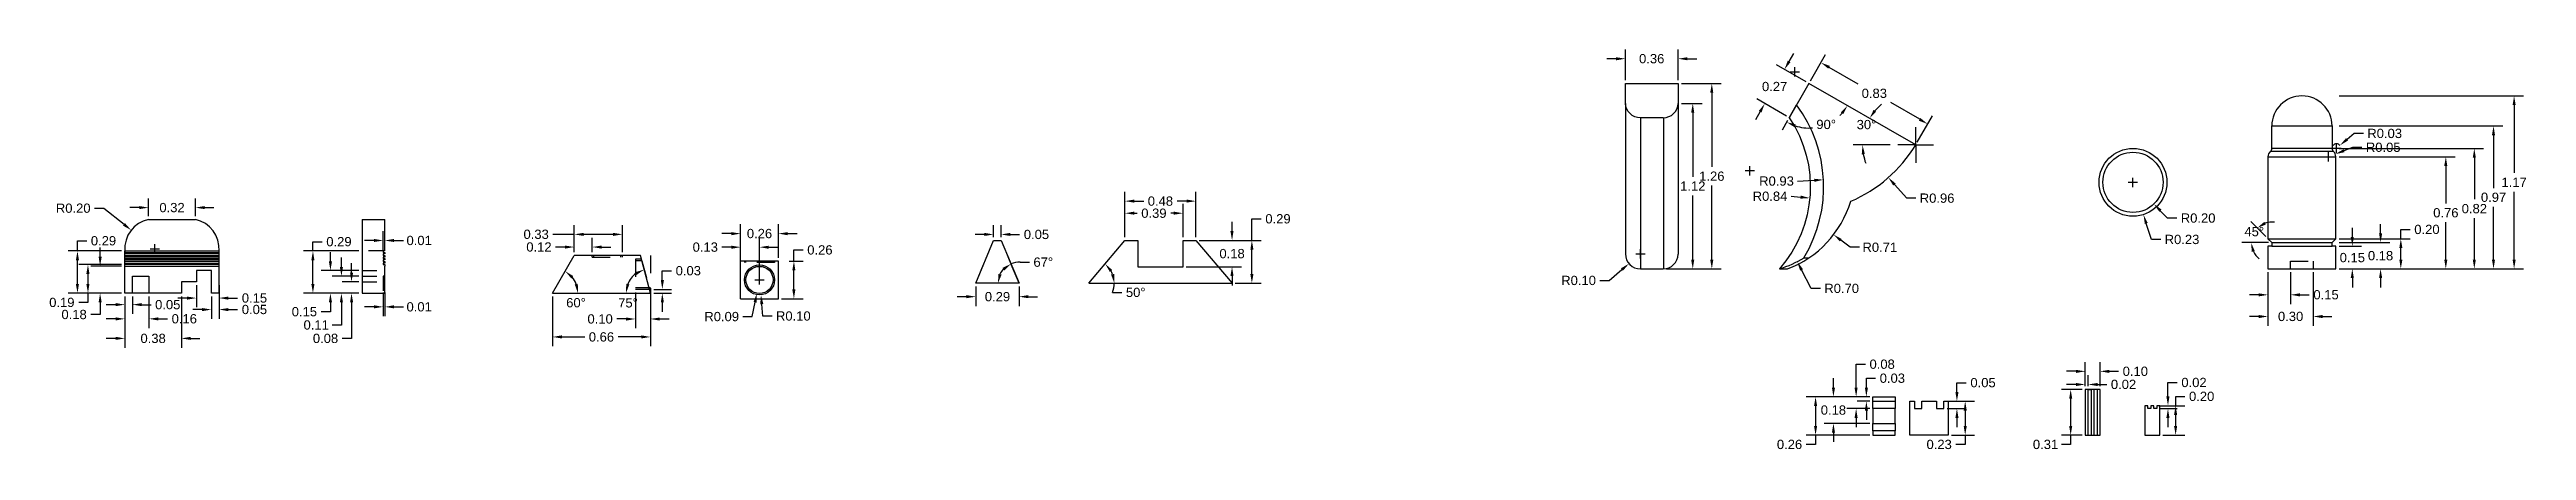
# Model space of a CAD drawing. Header units: inches. Extents: x 6.1 to 73.5, y 2.5 to 22.
# Drawn here: x 6.05 to 22.82, y 2.54 to 5.26 of the extents above; entities that cross this region are included whole.
import ezdxf

# ---------------------------------------------------------------- set-up
doc = ezdxf.new("R2010")
doc.units = ezdxf.units.IN
doc.header["$MEASUREMENT"] = 0
doc.linetypes.add('ACAD_ISO02W100', pattern=[15, 12, -3])
doc.layers.add('AlteFeteNevizibile', color=211, linetype='ACAD_ISO02W100')
doc.layers.add('LiniiAjutatoare', color=8, linetype='ACAD_ISO02W100')
doc.layers.add('Dimensiuni', color=4, linetype='Continuous', transparency=0.6)
doc.layers.add('ExteriorComponenta', color=1, linetype='Continuous', lineweight=25)
doc.styles.get("Standard").update_dxf_attribs({"font": 'arial.ttf'})
doc.dimstyles.get("Standard").update_dxf_attribs({"dimscale": 0.35, "dimtxt": 0.18, "dimasz": 0.18, "dimexe": 0.18, "dimexo": 0.0625, "dimgap": 0.09, "dimtad": 0, "dimtih": 1, "dimtoh": 1, "dimzin": 0, "dimdsep": 46, "dimtxsty": 'Standard', "dimcen": 0.09, "dimadec": 0, "dimazin": 0, "dimtfac": 1, "dimtofl": 0, "dimtmove": 0, "dimatfit": 3, "dimfxl": 1, "dimtolj": 1, "dimtzin": 0, "dimarcsym": 0})

# ---------------------------------------------------------------- blocks, each defined once
blk = doc.blocks.new('*D97')
at = {"layer": 'Dimensiuni', "color": 0, "lineweight": -2, "ltscale": 0.01, "transparency": 16777216}
for p, q in [((6.356, 4.186), (6.419, 4.186)), ((6.419, 4.186), (6.556, 4.077)), ((6.734, 3.911), (6.797, 3.911)), ((6.765, 3.879), (6.765, 3.942))]:
    blk.add_line(p, q, dxfattribs=at)
at = {"layer": 'Dimensiuni', "color": 0, "ltscale": 0.01, "transparency": 16777216}
blk.add_solid([(6.562, 4.085), (6.549, 4.068), (6.605, 4.037)], dxfattribs=at)
at = {"layer": 'Dimensiuni', "color": 0, "ltscale": 0.01, "transparency": 16777216, "insert": (6.212, 4.186), "char_height": 0.063, "attachment_point": 5}
blk.add_mtext('\\A1;R0.20', dxfattribs=at)
blk = doc.blocks.new('*D98')
at = {"layer": 'Dimensiuni', "color": 0, "lineweight": -2, "ltscale": 0.01, "transparency": 16777216}
for p, q in [((6.722, 4.132), (6.722, 4.253)), ((7.039, 4.132), (7.039, 4.253)), ((6.659, 4.19), (6.596, 4.19)), ((7.102, 4.19), (7.165, 4.19))]:
    blk.add_line(p, q, dxfattribs=at)
at = {"layer": 'Dimensiuni', "color": 0, "ltscale": 0.01, "transparency": 16777216}
for points in [[(6.659, 4.201), (6.659, 4.18), (6.722, 4.19)], [(7.102, 4.201), (7.102, 4.18), (7.039, 4.19)]]:
    blk.add_solid(points, dxfattribs=at)
at = {"layer": 'Dimensiuni', "color": 0, "ltscale": 0.01, "transparency": 16777216, "insert": (6.881, 4.19), "char_height": 0.063, "attachment_point": 5}
blk.add_mtext('\\A1;0.32', dxfattribs=at)
blk = doc.blocks.new('*D99')
at = {"layer": 'Dimensiuni', "color": 0, "lineweight": -2, "ltscale": 0.01, "transparency": 16777216}
for p, q in [((6.54, 3.896), (6.178, 3.896)), ((6.241, 3.896), (6.241, 3.965)), ((6.241, 3.965), (6.304, 3.965)), ((6.241, 3.673), (6.241, 3.833)), ((6.54, 3.61), (6.178, 3.61))]:
    blk.add_line(p, q, dxfattribs=at)
at = {"layer": 'Dimensiuni', "color": 0, "ltscale": 0.01, "transparency": 16777216}
for points in [[(6.23, 3.833), (6.251, 3.833), (6.241, 3.896)], [(6.23, 3.673), (6.251, 3.673), (6.241, 3.61)]]:
    blk.add_solid(points, dxfattribs=at)
at = {"layer": 'Dimensiuni', "color": 0, "ltscale": 0.01, "transparency": 16777216, "insert": (6.417, 3.965), "char_height": 0.063, "attachment_point": 5}
blk.add_mtext('\\A1;0.29', dxfattribs=at)
blk = doc.blocks.new('*D100')
at = {"layer": 'Dimensiuni', "color": 0, "lineweight": -2, "ltscale": 0.01, "transparency": 16777216}
for p, q in [((6.394, 3.857), (6.394, 3.92)), ((6.54, 3.794), (6.331, 3.794)), ((6.54, 3.61), (6.331, 3.61)), ((6.394, 3.547), (6.394, 3.465)), ((6.394, 3.465), (6.331, 3.465))]:
    blk.add_line(p, q, dxfattribs=at)
at = {"layer": 'Dimensiuni', "color": 0, "ltscale": 0.01, "transparency": 16777216}
for points in [[(6.384, 3.857), (6.405, 3.857), (6.394, 3.794)], [(6.384, 3.547), (6.405, 3.547), (6.394, 3.61)]]:
    blk.add_solid(points, dxfattribs=at)
at = {"layer": 'Dimensiuni', "color": 0, "ltscale": 0.01, "transparency": 16777216, "insert": (6.218, 3.465), "char_height": 0.063, "attachment_point": 5}
blk.add_mtext('\\A1;0.18', dxfattribs=at)
blk = doc.blocks.new('*D101')
at = {"layer": 'Dimensiuni', "color": 0, "lineweight": -2, "ltscale": 0.01, "transparency": 16777216}
for p, q in [((6.54, 3.804), (6.249, 3.804)), ((6.312, 3.741), (6.312, 3.673)), ((6.54, 3.61), (6.249, 3.61)), ((6.312, 3.547), (6.249, 3.547)), ((6.312, 3.61), (6.312, 3.547))]:
    blk.add_line(p, q, dxfattribs=at)
at = {"layer": 'Dimensiuni', "color": 0, "ltscale": 0.01, "transparency": 16777216}
for points in [[(6.301, 3.741), (6.322, 3.741), (6.312, 3.804)], [(6.301, 3.673), (6.322, 3.673), (6.312, 3.61)]]:
    blk.add_solid(points, dxfattribs=at)
at = {"layer": 'Dimensiuni', "color": 0, "ltscale": 0.01, "transparency": 16777216, "insert": (6.135, 3.547), "char_height": 0.063, "attachment_point": 5}
blk.add_mtext('\\A1;0.19', dxfattribs=at)
blk = doc.blocks.new('*D102')
at = {"layer": 'Dimensiuni', "color": 0, "lineweight": -2, "ltscale": 0.01, "transparency": 16777216}
for p, q in [((8.096, 3.75), (8.096, 3.813)), ((8.146, 3.687), (8.033, 3.687)), ((8.146, 3.61), (8.033, 3.61)), ((8.096, 3.547), (8.096, 3.303)), ((8.096, 3.303), (8.033, 3.303))]:
    blk.add_line(p, q, dxfattribs=at)
at = {"layer": 'Dimensiuni', "color": 0, "ltscale": 0.01, "transparency": 16777216}
for points in [[(8.086, 3.75), (8.107, 3.75), (8.096, 3.687)], [(8.086, 3.547), (8.107, 3.547), (8.096, 3.61)]]:
    blk.add_solid(points, dxfattribs=at)
at = {"layer": 'Dimensiuni', "color": 0, "ltscale": 0.01, "transparency": 16777216, "insert": (7.92, 3.303), "char_height": 0.063, "attachment_point": 5}
blk.add_mtext('\\A1;0.08', dxfattribs=at)
blk = doc.blocks.new('*D103')
at = {"layer": 'Dimensiuni', "color": 0, "lineweight": -2, "ltscale": 0.01, "transparency": 16777216}
for p, q in [((8.146, 3.725), (7.965, 3.725)), ((8.028, 3.788), (8.028, 3.851)), ((8.146, 3.61), (7.965, 3.61)), ((8.028, 3.547), (8.028, 3.394)), ((8.028, 3.394), (7.965, 3.394))]:
    blk.add_line(p, q, dxfattribs=at)
at = {"layer": 'Dimensiuni', "color": 0, "ltscale": 0.01, "transparency": 16777216}
for points in [[(8.017, 3.788), (8.038, 3.788), (8.028, 3.725)], [(8.017, 3.547), (8.038, 3.547), (8.028, 3.61)]]:
    blk.add_solid(points, dxfattribs=at)
at = {"layer": 'Dimensiuni', "color": 0, "ltscale": 0.01, "transparency": 16777216, "insert": (7.857, 3.394), "char_height": 0.063, "attachment_point": 5}
blk.add_mtext('\\A1;0.11', dxfattribs=at)
blk = doc.blocks.new('*D104')
at = {"layer": 'Dimensiuni', "color": 0, "lineweight": -2, "ltscale": 0.01, "transparency": 16777216}
for p, q in [((7.953, 3.826), (7.953, 3.889)), ((8.146, 3.763), (7.89, 3.763)), ((8.146, 3.61), (7.89, 3.61)), ((7.953, 3.547), (7.953, 3.484)), ((7.953, 3.484), (7.89, 3.484))]:
    blk.add_line(p, q, dxfattribs=at)
at = {"layer": 'Dimensiuni', "color": 0, "ltscale": 0.01, "transparency": 16777216}
for points in [[(7.943, 3.826), (7.964, 3.826), (7.953, 3.763)], [(7.943, 3.547), (7.964, 3.547), (7.953, 3.61)]]:
    blk.add_solid(points, dxfattribs=at)
at = {"layer": 'Dimensiuni', "color": 0, "ltscale": 0.01, "transparency": 16777216, "insert": (7.777, 3.484), "char_height": 0.063, "attachment_point": 5}
blk.add_mtext('\\A1;0.15', dxfattribs=at)
blk = doc.blocks.new('*D105')
at = {"layer": 'Dimensiuni', "color": 0, "lineweight": -2, "ltscale": 0.01, "transparency": 16777216}
for p, q in [((8.146, 3.896), (7.772, 3.896)), ((7.835, 3.896), (7.835, 3.959)), ((7.835, 3.959), (7.898, 3.959)), ((7.835, 3.673), (7.835, 3.833)), ((8.146, 3.61), (7.772, 3.61))]:
    blk.add_line(p, q, dxfattribs=at)
at = {"layer": 'Dimensiuni', "color": 0, "ltscale": 0.01, "transparency": 16777216}
for points in [[(7.824, 3.833), (7.845, 3.833), (7.835, 3.896)], [(7.824, 3.673), (7.845, 3.673), (7.835, 3.61)]]:
    blk.add_solid(points, dxfattribs=at)
at = {"layer": 'Dimensiuni', "color": 0, "ltscale": 0.01, "transparency": 16777216, "insert": (8.011, 3.959), "char_height": 0.063, "attachment_point": 5}
blk.add_mtext('\\A1;0.29', dxfattribs=at)
blk = doc.blocks.new('*D106')
at = {"layer": 'Dimensiuni', "color": 0, "lineweight": -2, "ltscale": 0.01, "transparency": 16777216}
for p, q in [((8.311, 3.897), (8.311, 4.03)), ((8.321, 3.897), (8.321, 4.03)), ((8.248, 3.967), (8.185, 3.967)), ((8.384, 3.967), (8.447, 3.967))]:
    blk.add_line(p, q, dxfattribs=at)
at = {"layer": 'Dimensiuni', "color": 0, "ltscale": 0.01, "transparency": 16777216}
for points in [[(8.248, 3.978), (8.248, 3.957), (8.311, 3.967)], [(8.384, 3.978), (8.384, 3.957), (8.321, 3.967)]]:
    blk.add_solid(points, dxfattribs=at)
at = {"layer": 'Dimensiuni', "color": 0, "ltscale": 0.01, "transparency": 16777216, "insert": (8.554, 3.967), "char_height": 0.063, "attachment_point": 5}
blk.add_mtext('\\A1;0.01', dxfattribs=at)
blk = doc.blocks.new('*D107')
at = {"layer": 'Dimensiuni', "color": 0, "lineweight": -2, "ltscale": 0.01, "transparency": 16777216}
for p, q in [((8.311, 3.614), (8.311, 3.454)), ((8.321, 3.614), (8.321, 3.454)), ((8.248, 3.517), (8.185, 3.517)), ((8.384, 3.517), (8.447, 3.517))]:
    blk.add_line(p, q, dxfattribs=at)
at = {"layer": 'Dimensiuni', "color": 0, "ltscale": 0.01, "transparency": 16777216}
for points in [[(8.248, 3.528), (8.248, 3.507), (8.311, 3.517)], [(8.384, 3.528), (8.384, 3.507), (8.321, 3.517)]]:
    blk.add_solid(points, dxfattribs=at)
at = {"layer": 'Dimensiuni', "color": 0, "ltscale": 0.01, "transparency": 16777216, "insert": (8.554, 3.517), "char_height": 0.063, "attachment_point": 5}
blk.add_mtext('\\A1;0.01', dxfattribs=at)
blk = doc.blocks.new('*D108')
at = {"layer": 'Dimensiuni', "color": 0, "lineweight": -2, "ltscale": 0.01, "transparency": 16777216}
for p, q in [((6.499, 3.532), (6.436, 3.532)), ((6.562, 3.588), (6.562, 3.469)), ((6.613, 3.588), (6.613, 3.469)), ((6.676, 3.532), (6.739, 3.532))]:
    blk.add_line(p, q, dxfattribs=at)
at = {"layer": 'Dimensiuni', "color": 0, "ltscale": 0.01, "transparency": 16777216}
for points in [[(6.499, 3.543), (6.499, 3.522), (6.562, 3.532)], [(6.676, 3.543), (6.676, 3.522), (6.613, 3.532)]]:
    blk.add_solid(points, dxfattribs=at)
at = {"layer": 'Dimensiuni', "color": 0, "ltscale": 0.01, "transparency": 16777216, "insert": (6.852, 3.532), "char_height": 0.063, "attachment_point": 5}
blk.add_mtext('\\A1;0.05', dxfattribs=at)
blk = doc.blocks.new('*D109')
at = {"layer": 'Dimensiuni', "color": 0, "lineweight": -2, "ltscale": 0.01, "transparency": 16777216}
for p, q in [((6.562, 3.588), (6.562, 3.373)), ((6.725, 3.588), (6.725, 3.373)), ((6.499, 3.436), (6.436, 3.436)), ((6.788, 3.436), (6.851, 3.436))]:
    blk.add_line(p, q, dxfattribs=at)
at = {"layer": 'Dimensiuni', "color": 0, "ltscale": 0.01, "transparency": 16777216}
for points in [[(6.499, 3.446), (6.499, 3.425), (6.562, 3.436)], [(6.788, 3.446), (6.788, 3.425), (6.725, 3.436)]]:
    blk.add_solid(points, dxfattribs=at)
at = {"layer": 'Dimensiuni', "color": 0, "ltscale": 0.01, "transparency": 16777216, "insert": (6.964, 3.436), "char_height": 0.063, "attachment_point": 5}
blk.add_mtext('\\A1;0.16', dxfattribs=at)
blk = doc.blocks.new('*D110')
at = {"layer": 'Dimensiuni', "color": 0, "lineweight": -2, "ltscale": 0.01, "transparency": 16777216}
for p, q in [((6.562, 3.588), (6.562, 3.24)), ((6.944, 3.588), (6.944, 3.24)), ((6.499, 3.303), (6.436, 3.303)), ((7.007, 3.303), (7.07, 3.303))]:
    blk.add_line(p, q, dxfattribs=at)
at = {"layer": 'Dimensiuni', "color": 0, "ltscale": 0.01, "transparency": 16777216}
for points in [[(6.499, 3.314), (6.499, 3.293), (6.562, 3.303)], [(7.007, 3.314), (7.007, 3.293), (6.944, 3.303)]]:
    blk.add_solid(points, dxfattribs=at)
at = {"layer": 'Dimensiuni', "color": 0, "ltscale": 0.01, "transparency": 16777216, "insert": (6.753, 3.303), "char_height": 0.063, "attachment_point": 5}
blk.add_mtext('\\A1;0.38', dxfattribs=at)
blk = doc.blocks.new('*D111')
at = {"layer": 'Dimensiuni', "color": 0, "lineweight": -2, "ltscale": 0.01, "transparency": 16777216}
for p, q in [((7.148, 3.588), (7.148, 3.436)), ((7.199, 3.588), (7.199, 3.436)), ((7.085, 3.499), (7.022, 3.499)), ((7.262, 3.499), (7.325, 3.499))]:
    blk.add_line(p, q, dxfattribs=at)
at = {"layer": 'Dimensiuni', "color": 0, "ltscale": 0.01, "transparency": 16777216}
for points in [[(7.085, 3.509), (7.085, 3.488), (7.148, 3.499)], [(7.262, 3.509), (7.262, 3.488), (7.199, 3.499)]]:
    blk.add_solid(points, dxfattribs=at)
at = {"layer": 'Dimensiuni', "color": 0, "ltscale": 0.01, "transparency": 16777216, "insert": (7.439, 3.499), "char_height": 0.063, "attachment_point": 5}
blk.add_mtext('\\A1;0.05', dxfattribs=at)
blk = doc.blocks.new('*D112')
at = {"layer": 'Dimensiuni', "color": 0, "lineweight": -2, "ltscale": 0.01, "transparency": 16777216}
for p, q in [((6.983, 3.577), (6.92, 3.577)), ((7.046, 3.665), (7.046, 3.514)), ((7.199, 3.665), (7.199, 3.514)), ((7.262, 3.577), (7.325, 3.577))]:
    blk.add_line(p, q, dxfattribs=at)
at = {"layer": 'Dimensiuni', "color": 0, "ltscale": 0.01, "transparency": 16777216}
for points in [[(6.983, 3.587), (6.983, 3.566), (7.046, 3.577)], [(7.262, 3.587), (7.262, 3.566), (7.199, 3.577)]]:
    blk.add_solid(points, dxfattribs=at)
at = {"layer": 'Dimensiuni', "color": 0, "ltscale": 0.01, "transparency": 16777216, "insert": (7.439, 3.577), "char_height": 0.063, "attachment_point": 5}
blk.add_mtext('\\A1;0.15', dxfattribs=at)
blk = doc.blocks.new('*D12')
at = {"layer": 'Dimensiuni', "color": 0, "lineweight": -2, "ltscale": 0.01, "transparency": 16777216}
for p, q in [((9.457, 3.588), (9.457, 3.25)), ((10.12, 3.588), (10.12, 3.25)), ((9.52, 3.313), (9.675, 3.313)), ((10.057, 3.313), (9.902, 3.313))]:
    blk.add_line(p, q, dxfattribs=at)
at = {"layer": 'Dimensiuni', "color": 0, "ltscale": 0.01, "transparency": 16777216}
for points in [[(9.52, 3.324), (9.52, 3.303), (9.457, 3.313)], [(10.057, 3.324), (10.057, 3.303), (10.12, 3.313)]]:
    blk.add_solid(points, dxfattribs=at)
at = {"layer": 'Dimensiuni', "color": 0, "ltscale": 0.01, "transparency": 16777216, "insert": (9.788, 3.313), "char_height": 0.063, "attachment_point": 5}
blk.add_mtext('\\A1;0.66', dxfattribs=at)
blk = doc.blocks.new('*D13')
at = {"layer": 'Dimensiuni', "color": 0, "lineweight": -2, "ltscale": 0.01, "transparency": 16777216}
blk.add_arc((10.12, 3.61), 0.166, 126.9131, 158.0869, dxfattribs=at)
at = {"layer": 'Dimensiuni', "color": 0, "ltscale": 0.01, "transparency": 16777216}
for points in [[(10.016, 3.752), (10.025, 3.733), (10.077, 3.77)], [(9.977, 3.67), (9.956, 3.674), (9.954, 3.61)]]:
    blk.add_solid(points, dxfattribs=at)
at = {"layer": 'Dimensiuni', "color": 0, "ltscale": 0.01, "transparency": 16777216, "insert": (9.968, 3.544), "char_height": 0.063, "attachment_point": 5}
blk.add_mtext('\\A1;75°', dxfattribs=at)
blk = doc.blocks.new('*D14')
at = {"layer": 'Dimensiuni', "color": 0, "lineweight": -2, "ltscale": 0.01, "transparency": 16777216}
blk.add_arc((9.457, 3.61), 0.172, 21.1083, 38.8917, dxfattribs=at)
at = {"layer": 'Dimensiuni', "color": 0, "ltscale": 0.01, "transparency": 16777216}
for points in [[(9.584, 3.71), (9.597, 3.726), (9.543, 3.759)], [(9.628, 3.674), (9.607, 3.67), (9.629, 3.61)]]:
    blk.add_solid(points, dxfattribs=at)
at = {"layer": 'Dimensiuni', "color": 0, "ltscale": 0.01, "transparency": 16777216, "insert": (9.616, 3.545), "char_height": 0.063, "attachment_point": 5}
blk.add_mtext('\\A1;60°', dxfattribs=at)
blk = doc.blocks.new('*D15')
at = {"layer": 'Dimensiuni', "color": 0, "lineweight": -2, "ltscale": 0.01, "transparency": 16777216}
for p, q in [((11.091, 3.827), (11.091, 3.903)), ((11.091, 3.903), (11.154, 3.903)), ((11.058, 3.827), (11.154, 3.827)), ((11.091, 3.635), (11.091, 3.764)), ((11.007, 3.572), (11.154, 3.572))]:
    blk.add_line(p, q, dxfattribs=at)
at = {"layer": 'Dimensiuni', "color": 0, "ltscale": 0.01, "transparency": 16777216}
for points in [[(11.08, 3.764), (11.101, 3.764), (11.091, 3.827)], [(11.08, 3.635), (11.101, 3.635), (11.091, 3.572)]]:
    blk.add_solid(points, dxfattribs=at)
at = {"layer": 'Dimensiuni', "color": 0, "ltscale": 0.01, "transparency": 16777216, "insert": (11.267, 3.903), "char_height": 0.063, "attachment_point": 5}
blk.add_mtext('\\A1;0.26', dxfattribs=at)
blk = doc.blocks.new('*D16')
at = {"layer": 'Dimensiuni', "color": 0, "lineweight": -2, "ltscale": 0.01, "transparency": 16777216}
for p, q in [((10.826, 3.7), (10.889, 3.7)), ((10.858, 3.668), (10.858, 3.731)), ((10.881, 3.455), (10.873, 3.535)), ((10.944, 3.455), (10.881, 3.455))]:
    blk.add_line(p, q, dxfattribs=at)
at = {"layer": 'Dimensiuni', "color": 0, "ltscale": 0.01, "transparency": 16777216}
blk.add_solid([(10.884, 3.536), (10.863, 3.534), (10.868, 3.598)], dxfattribs=at)
at = {"layer": 'Dimensiuni', "color": 0, "ltscale": 0.01, "transparency": 16777216, "insert": (11.087, 3.455), "char_height": 0.063, "attachment_point": 5}
blk.add_mtext('\\A1;R0.10', dxfattribs=at)
blk = doc.blocks.new('*D17')
at = {"layer": 'Dimensiuni', "color": 0, "lineweight": -2, "ltscale": 0.01, "transparency": 16777216}
for p, q in [((10.826, 3.7), (10.889, 3.7)), ((10.858, 3.668), (10.858, 3.731)), ((10.809, 3.451), (10.828, 3.548)), ((10.746, 3.451), (10.809, 3.451))]:
    blk.add_line(p, q, dxfattribs=at)
at = {"layer": 'Dimensiuni', "color": 0, "ltscale": 0.01, "transparency": 16777216}
blk.add_solid([(10.818, 3.55), (10.838, 3.546), (10.84, 3.61)], dxfattribs=at)
at = {"layer": 'Dimensiuni', "color": 0, "ltscale": 0.01, "transparency": 16777216, "insert": (10.602, 3.451), "char_height": 0.063, "attachment_point": 5}
blk.add_mtext('\\A1;R0.09', dxfattribs=at)
blk = doc.blocks.new('*D18')
at = {"layer": 'Dimensiuni', "color": 0, "lineweight": -2, "ltscale": 0.01, "transparency": 16777216}
for p, q in [((10.73, 3.849), (10.73, 4.077)), ((10.986, 3.849), (10.986, 4.077)), ((10.667, 4.014), (10.604, 4.014)), ((11.049, 4.014), (11.112, 4.014))]:
    blk.add_line(p, q, dxfattribs=at)
at = {"layer": 'Dimensiuni', "color": 0, "ltscale": 0.01, "transparency": 16777216}
for points in [[(10.667, 4.024), (10.667, 4.003), (10.73, 4.014)], [(11.049, 4.024), (11.049, 4.003), (10.986, 4.014)]]:
    blk.add_solid(points, dxfattribs=at)
at = {"layer": 'Dimensiuni', "color": 0, "ltscale": 0.01, "transparency": 16777216, "insert": (10.858, 4.014), "char_height": 0.063, "attachment_point": 5}
blk.add_mtext('\\A1;0.26', dxfattribs=at)
blk = doc.blocks.new('*D113')
at = {"layer": 'Dimensiuni', "color": 0, "lineweight": -2, "ltscale": 0.01, "transparency": 16777216}
for p, q in [((10.2, 3.699), (10.2, 3.762)), ((10.2, 3.762), (10.263, 3.762)), ((10.142, 3.636), (10.263, 3.636)), ((10.142, 3.61), (10.263, 3.61)), ((10.2, 3.547), (10.2, 3.484))]:
    blk.add_line(p, q, dxfattribs=at)
at = {"layer": 'Dimensiuni', "color": 0, "ltscale": 0.01, "transparency": 16777216}
for points in [[(10.19, 3.699), (10.211, 3.699), (10.2, 3.636)], [(10.19, 3.547), (10.211, 3.547), (10.2, 3.61)]]:
    blk.add_solid(points, dxfattribs=at)
at = {"layer": 'Dimensiuni', "color": 0, "ltscale": 0.01, "transparency": 16777216, "insert": (10.376, 3.762), "char_height": 0.063, "attachment_point": 5}
blk.add_mtext('\\A1;0.03', dxfattribs=at)
blk = doc.blocks.new('*D114')
at = {"layer": 'Dimensiuni', "color": 0, "lineweight": -2, "ltscale": 0.01, "transparency": 16777216}
for p, q in [((9.541, 3.923), (9.478, 3.923)), ((9.604, 3.887), (9.604, 3.986)), ((9.726, 3.887), (9.726, 3.986)), ((9.789, 3.923), (9.852, 3.923))]:
    blk.add_line(p, q, dxfattribs=at)
at = {"layer": 'Dimensiuni', "color": 0, "ltscale": 0.01, "transparency": 16777216}
for points in [[(9.541, 3.933), (9.541, 3.912), (9.604, 3.923)], [(9.789, 3.933), (9.789, 3.912), (9.726, 3.923)]]:
    blk.add_solid(points, dxfattribs=at)
at = {"layer": 'Dimensiuni', "color": 0, "ltscale": 0.01, "transparency": 16777216, "insert": (9.365, 3.923), "char_height": 0.063, "attachment_point": 5}
blk.add_mtext('\\A1;0.12', dxfattribs=at)
blk = doc.blocks.new('*D115')
at = {"layer": 'Dimensiuni', "color": 0, "lineweight": -2, "ltscale": 0.01, "transparency": 16777216}
for p, q in [((9.604, 3.887), (9.604, 4.072)), ((9.93, 3.887), (9.93, 4.072)), ((9.604, 4.009), (9.459, 4.009)), ((9.867, 4.009), (9.667, 4.009))]:
    blk.add_line(p, q, dxfattribs=at)
at = {"layer": 'Dimensiuni', "color": 0, "ltscale": 0.01, "transparency": 16777216}
for points in [[(9.667, 4.019), (9.667, 3.998), (9.604, 4.009)], [(9.867, 4.019), (9.867, 3.998), (9.93, 4.009)]]:
    blk.add_solid(points, dxfattribs=at)
at = {"layer": 'Dimensiuni', "color": 0, "ltscale": 0.01, "transparency": 16777216, "insert": (9.346, 4.009), "char_height": 0.063, "attachment_point": 5}
blk.add_mtext('\\A1;0.33', dxfattribs=at)
blk = doc.blocks.new('*D116')
at = {"layer": 'Dimensiuni', "color": 0, "lineweight": -2, "ltscale": 0.01, "transparency": 16777216}
for p, q in [((10.018, 3.614), (10.018, 3.372)), ((10.12, 3.614), (10.12, 3.372)), ((9.955, 3.435), (9.892, 3.435)), ((10.183, 3.435), (10.246, 3.435))]:
    blk.add_line(p, q, dxfattribs=at)
at = {"layer": 'Dimensiuni', "color": 0, "ltscale": 0.01, "transparency": 16777216}
for points in [[(9.955, 3.445), (9.955, 3.424), (10.018, 3.435)], [(10.183, 3.445), (10.183, 3.424), (10.12, 3.435)]]:
    blk.add_solid(points, dxfattribs=at)
at = {"layer": 'Dimensiuni', "color": 0, "ltscale": 0.01, "transparency": 16777216, "insert": (9.779, 3.435), "char_height": 0.063, "attachment_point": 5}
blk.add_mtext('\\A1;0.10', dxfattribs=at)
blk = doc.blocks.new('*D117')
at = {"layer": 'Dimensiuni', "color": 0, "lineweight": -2, "ltscale": 0.01, "transparency": 16777216}
for p, q in [((10.667, 3.922), (10.604, 3.922)), ((10.73, 3.722), (10.73, 3.985)), ((10.858, 3.722), (10.858, 3.985)), ((10.921, 3.922), (10.984, 3.922))]:
    blk.add_line(p, q, dxfattribs=at)
at = {"layer": 'Dimensiuni', "color": 0, "ltscale": 0.01, "transparency": 16777216}
for points in [[(10.667, 3.932), (10.667, 3.911), (10.73, 3.922)], [(10.921, 3.932), (10.921, 3.911), (10.858, 3.922)]]:
    blk.add_solid(points, dxfattribs=at)
at = {"layer": 'Dimensiuni', "color": 0, "ltscale": 0.01, "transparency": 16777216, "insert": (10.491, 3.922), "char_height": 0.063, "attachment_point": 5}
blk.add_mtext('\\A1;0.13', dxfattribs=at)
blk = doc.blocks.new('*D118')
at = {"layer": 'Dimensiuni', "color": 0, "lineweight": -2, "ltscale": 0.01, "transparency": 16777216}
for p, q in [((12.259, 3.586), (12.196, 3.586)), ((12.322, 3.655), (12.322, 3.523)), ((12.615, 3.655), (12.615, 3.523)), ((12.678, 3.586), (12.741, 3.586))]:
    blk.add_line(p, q, dxfattribs=at)
at = {"layer": 'Dimensiuni', "color": 0, "ltscale": 0.01, "transparency": 16777216}
for points in [[(12.259, 3.597), (12.259, 3.576), (12.322, 3.586)], [(12.678, 3.597), (12.678, 3.576), (12.615, 3.586)]]:
    blk.add_solid(points, dxfattribs=at)
at = {"layer": 'Dimensiuni', "color": 0, "ltscale": 0.01, "transparency": 16777216, "insert": (12.469, 3.586), "char_height": 0.063, "attachment_point": 5}
blk.add_mtext('\\A1;0.29', dxfattribs=at)
blk = doc.blocks.new('*D119')
at = {"layer": 'Dimensiuni', "color": 0, "lineweight": -2, "ltscale": 0.01, "transparency": 16777216}
for p, q in [((12.443, 3.99), (12.443, 4.071)), ((12.493, 3.99), (12.493, 4.071)), ((12.38, 4.008), (12.317, 4.008)), ((12.556, 4.008), (12.619, 4.008))]:
    blk.add_line(p, q, dxfattribs=at)
at = {"layer": 'Dimensiuni', "color": 0, "ltscale": 0.01, "transparency": 16777216}
for points in [[(12.38, 4.019), (12.38, 3.998), (12.443, 4.008)], [(12.556, 4.019), (12.556, 3.998), (12.493, 4.008)]]:
    blk.add_solid(points, dxfattribs=at)
at = {"layer": 'Dimensiuni', "color": 0, "ltscale": 0.01, "transparency": 16777216, "insert": (12.733, 4.008), "char_height": 0.063, "attachment_point": 5}
blk.add_mtext('\\A1;0.05', dxfattribs=at)
blk = doc.blocks.new('*D120')
at = {"layer": 'Dimensiuni', "color": 0, "lineweight": -2, "ltscale": 0.01, "transparency": 16777216}
for p, q in [((13.332, 3.99), (13.332, 4.215)), ((13.725, 3.99), (13.725, 4.215)), ((13.395, 4.152), (13.415, 4.152)), ((13.662, 4.152), (13.642, 4.152))]:
    blk.add_line(p, q, dxfattribs=at)
at = {"layer": 'Dimensiuni', "color": 0, "ltscale": 0.01, "transparency": 16777216}
for points in [[(13.395, 4.163), (13.395, 4.142), (13.332, 4.152)], [(13.662, 4.163), (13.662, 4.142), (13.725, 4.152)]]:
    blk.add_solid(points, dxfattribs=at)
at = {"layer": 'Dimensiuni', "color": 0, "ltscale": 0.01, "transparency": 16777216, "insert": (13.528, 4.152), "char_height": 0.063, "attachment_point": 5}
blk.add_mtext('\\A1;0.39', dxfattribs=at)
blk = doc.blocks.new('*D121')
at = {"layer": 'Dimensiuni', "color": 0, "lineweight": -2, "ltscale": 0.01, "transparency": 16777216}
for p, q in [((13.332, 3.99), (13.332, 4.297)), ((13.395, 4.234), (13.459, 4.234)), ((13.749, 4.234), (13.685, 4.234)), ((13.812, 3.99), (13.812, 4.297))]:
    blk.add_line(p, q, dxfattribs=at)
at = {"layer": 'Dimensiuni', "color": 0, "ltscale": 0.01, "transparency": 16777216}
for points in [[(13.395, 4.245), (13.395, 4.224), (13.332, 4.234)], [(13.749, 4.245), (13.749, 4.224), (13.812, 4.234)]]:
    blk.add_solid(points, dxfattribs=at)
at = {"layer": 'Dimensiuni', "color": 0, "ltscale": 0.01, "transparency": 16777216, "insert": (13.572, 4.234), "char_height": 0.063, "attachment_point": 5}
blk.add_mtext('\\A1;0.48', dxfattribs=at)
blk = doc.blocks.new('*D122')
at = {"layer": 'Dimensiuni', "color": 0, "lineweight": -2, "ltscale": 0.01, "transparency": 16777216}
for p, q in [((14.057, 4.031), (14.057, 4.094)), ((13.834, 3.968), (14.12, 3.968)), ((13.747, 3.789), (14.12, 3.789)), ((14.057, 3.726), (14.057, 3.663))]:
    blk.add_line(p, q, dxfattribs=at)
at = {"layer": 'Dimensiuni', "color": 0, "ltscale": 0.01, "transparency": 16777216}
for points in [[(14.046, 4.031), (14.067, 4.031), (14.057, 3.968)], [(14.046, 3.726), (14.067, 3.726), (14.057, 3.789)]]:
    blk.add_solid(points, dxfattribs=at)
at = {"layer": 'Dimensiuni', "color": 0, "ltscale": 0.01, "transparency": 16777216, "insert": (14.057, 3.878), "char_height": 0.063, "attachment_point": 5}
blk.add_mtext('\\A1;0.18', dxfattribs=at)
blk = doc.blocks.new('*D123')
at = {"layer": 'Dimensiuni', "color": 0, "lineweight": -2, "ltscale": 0.01, "transparency": 16777216}
for p, q in [((14.191, 3.968), (14.191, 4.114)), ((14.191, 4.114), (14.254, 4.114)), ((13.834, 3.968), (14.254, 3.968)), ((14.191, 3.74), (14.191, 3.905)), ((14.079, 3.677), (14.254, 3.677))]:
    blk.add_line(p, q, dxfattribs=at)
at = {"layer": 'Dimensiuni', "color": 0, "ltscale": 0.01, "transparency": 16777216}
for points in [[(14.181, 3.905), (14.202, 3.905), (14.191, 3.968)], [(14.181, 3.74), (14.202, 3.74), (14.191, 3.677)]]:
    blk.add_solid(points, dxfattribs=at)
at = {"layer": 'Dimensiuni', "color": 0, "ltscale": 0.01, "transparency": 16777216, "insert": (14.368, 4.114), "char_height": 0.063, "attachment_point": 5}
blk.add_mtext('\\A1;0.29', dxfattribs=at)
blk = doc.blocks.new('*D124')
at = {"layer": 'Dimensiuni', "color": 0, "lineweight": -2, "ltscale": 0.01, "transparency": 16777216}
for p, q in [((12.57, 3.784), (12.536, 3.867)), ((12.622, 3.82), (12.685, 3.82))]:
    blk.add_line(p, q, dxfattribs=at)
for start, end in [(138.2656, 154.5354), (87.3364, 112.801)]:
    blk.add_arc((12.615, 3.677), 0.143, start, end, dxfattribs=at)
at = {"layer": 'Dimensiuni', "color": 0, "ltscale": 0.01, "transparency": 16777216}
for points in [[(12.497, 3.736), (12.476, 3.741), (12.472, 3.677)], [(12.503, 3.781), (12.515, 3.763), (12.56, 3.809)]]:
    blk.add_solid(points, dxfattribs=at)
at = {"layer": 'Dimensiuni', "color": 0, "ltscale": 0.01, "transparency": 16777216, "insert": (12.779, 3.82), "char_height": 0.063, "attachment_point": 5}
blk.add_mtext('\\A1;67°', dxfattribs=at)
blk = doc.blocks.new('*D125')
at = {"layer": 'Dimensiuni', "color": 0, "lineweight": -2, "ltscale": 0.01, "transparency": 16777216}
blk.add_line((13.248, 3.615), (13.311, 3.615), dxfattribs=at)
for start, end in [(21.046, 28.9237), (338.954, 0)]:
    blk.add_arc((13.087, 3.677), 0.172, start, end, dxfattribs=at)
at = {"layer": 'Dimensiuni', "color": 0, "ltscale": 0.01, "transparency": 16777216}
for points in [[(13.23, 3.754), (13.246, 3.767), (13.198, 3.809)], [(13.259, 3.741), (13.238, 3.737), (13.26, 3.677)]]:
    blk.add_solid(points, dxfattribs=at)
at = {"layer": 'Dimensiuni', "color": 0, "ltscale": 0.01, "transparency": 16777216, "insert": (13.405, 3.615), "char_height": 0.063, "attachment_point": 5}
blk.add_mtext('\\A1;50°', dxfattribs=at)
blk = doc.blocks.new('*D295')
at = {"layer": 'Dimensiuni', "color": 0, "lineweight": -2, "ltscale": 0.01, "transparency": 16777216}
for p, q in [((16.791, 3.877), (16.854, 3.877)), ((16.822, 3.845), (16.822, 3.908)), ((16.546, 3.696), (16.609, 3.696)), ((16.609, 3.696), (16.696, 3.77))]:
    blk.add_line(p, q, dxfattribs=at)
at = {"layer": 'Dimensiuni', "color": 0, "ltscale": 0.01, "transparency": 16777216}
blk.add_solid([(16.689, 3.778), (16.703, 3.762), (16.744, 3.81)], dxfattribs=at)
at = {"layer": 'Dimensiuni', "color": 0, "ltscale": 0.01, "transparency": 16777216, "insert": (16.403, 3.696), "char_height": 0.063, "attachment_point": 5}
blk.add_mtext('\\A1;R0.10', dxfattribs=at)
blk = doc.blocks.new('*D296')
at = {"layer": 'Dimensiuni', "color": 0, "lineweight": -2, "ltscale": 0.01, "transparency": 16777216}
for p, q in [((16.657, 5.2), (16.594, 5.2)), ((16.72, 5.054), (16.72, 5.263)), ((17.077, 5.054), (17.077, 5.263)), ((17.14, 5.2), (17.203, 5.2))]:
    blk.add_line(p, q, dxfattribs=at)
at = {"layer": 'Dimensiuni', "color": 0, "ltscale": 0.01, "transparency": 16777216}
for points in [[(16.657, 5.21), (16.657, 5.189), (16.72, 5.2)], [(17.14, 5.21), (17.14, 5.189), (17.077, 5.2)]]:
    blk.add_solid(points, dxfattribs=at)
at = {"layer": 'Dimensiuni', "color": 0, "ltscale": 0.01, "transparency": 16777216, "insert": (16.898, 5.2), "char_height": 0.063, "attachment_point": 5}
blk.add_mtext('\\A1;0.36', dxfattribs=at)
blk = doc.blocks.new('*D297')
at = {"layer": 'Dimensiuni', "color": 0, "lineweight": -2, "ltscale": 0.01, "transparency": 16777216}
for p, q in [((17.099, 5.032), (17.368, 5.032)), ((17.305, 4.969), (17.305, 4.467)), ((17.305, 3.837), (17.305, 4.34)), ((16.999, 3.774), (17.368, 3.774))]:
    blk.add_line(p, q, dxfattribs=at)
at = {"layer": 'Dimensiuni', "color": 0, "ltscale": 0.01, "transparency": 16777216}
for points in [[(17.294, 4.969), (17.315, 4.969), (17.305, 5.032)], [(17.294, 3.837), (17.315, 3.837), (17.305, 3.774)]]:
    blk.add_solid(points, dxfattribs=at)
at = {"layer": 'Dimensiuni', "color": 0, "ltscale": 0.01, "transparency": 16777216, "insert": (17.305, 4.403), "char_height": 0.063, "attachment_point": 5}
blk.add_mtext('\\A1;1.26', dxfattribs=at)
blk = doc.blocks.new('*D298')
at = {"layer": 'Dimensiuni', "color": 0, "lineweight": -2, "ltscale": 0.01, "transparency": 16777216}
for p, q in [((17.099, 4.897), (17.239, 4.897)), ((17.176, 4.834), (17.176, 4.399)), ((17.176, 3.837), (17.176, 4.273)), ((16.999, 3.774), (17.239, 3.774))]:
    blk.add_line(p, q, dxfattribs=at)
at = {"layer": 'Dimensiuni', "color": 0, "ltscale": 0.01, "transparency": 16777216}
for points in [[(17.165, 4.834), (17.186, 4.834), (17.176, 4.897)], [(17.165, 3.837), (17.186, 3.837), (17.176, 3.774)]]:
    blk.add_solid(points, dxfattribs=at)
at = {"layer": 'Dimensiuni', "color": 0, "ltscale": 0.01, "transparency": 16777216, "insert": (17.176, 4.336), "char_height": 0.063, "attachment_point": 5}
blk.add_mtext('\\A1;1.12', dxfattribs=at)
blk = doc.blocks.new('*D299')
at = {"layer": 'Dimensiuni', "color": 0, "lineweight": -2, "ltscale": 0.01, "transparency": 16777216}
for p, q in [((17.531, 4.441), (17.594, 4.441)), ((17.563, 4.409), (17.563, 4.472)), ((18.242, 3.921), (18.179, 3.969)), ((18.305, 3.921), (18.242, 3.921))]:
    blk.add_line(p, q, dxfattribs=at)
at = {"layer": 'Dimensiuni', "color": 0, "ltscale": 0.01, "transparency": 16777216}
blk.add_solid([(18.185, 3.977), (18.172, 3.961), (18.129, 4.007)], dxfattribs=at)
at = {"layer": 'Dimensiuni', "color": 0, "ltscale": 0.01, "transparency": 16777216, "insert": (18.442, 3.921), "char_height": 0.063, "attachment_point": 5}
blk.add_mtext('\\A1;R0.71', dxfattribs=at)
blk = doc.blocks.new('*D300')
at = {"layer": 'Dimensiuni', "color": 0, "lineweight": -2, "ltscale": 0.01, "transparency": 16777216}
for p, q in [((17.835, 5.112), (17.898, 5.112)), ((17.867, 5.08), (17.867, 5.143)), ((18.624, 4.254), (18.541, 4.347)), ((18.687, 4.254), (18.624, 4.254))]:
    blk.add_line(p, q, dxfattribs=at)
at = {"layer": 'Dimensiuni', "color": 0, "ltscale": 0.01, "transparency": 16777216}
blk.add_solid([(18.549, 4.354), (18.533, 4.34), (18.5, 4.394)], dxfattribs=at)
at = {"layer": 'Dimensiuni', "color": 0, "ltscale": 0.01, "transparency": 16777216, "insert": (18.83, 4.254), "char_height": 0.063, "attachment_point": 5}
blk.add_mtext('\\A1;R0.96', dxfattribs=at)
blk = doc.blocks.new('*D301')
at = {"layer": 'Dimensiuni', "color": 0, "lineweight": -2, "ltscale": 0.01, "transparency": 16777216}
blk.add_line((17.843, 4.267), (17.905, 4.261), dxfattribs=at)
at = {"layer": 'Dimensiuni', "color": 0, "ltscale": 0.01, "transparency": 16777216}
blk.add_solid([(17.906, 4.272), (17.904, 4.251), (17.968, 4.255)], dxfattribs=at)
at = {"layer": 'Dimensiuni', "color": 0, "ltscale": 0.01, "transparency": 16777216, "insert": (17.699, 4.267), "char_height": 0.063, "attachment_point": 5}
blk.add_mtext('\\A1;R0.84', dxfattribs=at)
blk = doc.blocks.new('*D302')
at = {"layer": 'Dimensiuni', "color": 0, "lineweight": -2, "ltscale": 0.01, "transparency": 16777216}
blk.add_line((17.886, 4.37), (17.998, 4.376), dxfattribs=at)
at = {"layer": 'Dimensiuni', "color": 0, "ltscale": 0.01, "transparency": 16777216}
blk.add_solid([(17.998, 4.386), (17.999, 4.365), (18.061, 4.379)], dxfattribs=at)
at = {"layer": 'Dimensiuni', "color": 0, "ltscale": 0.01, "transparency": 16777216, "insert": (17.743, 4.37), "char_height": 0.063, "attachment_point": 5}
blk.add_mtext('\\A1;R0.93', dxfattribs=at)
blk = doc.blocks.new('*D303')
at = {"layer": 'Dimensiuni', "color": 0, "lineweight": -2, "ltscale": 0.01, "transparency": 16777216}
for p, q in [((17.531, 4.441), (17.594, 4.441)), ((17.563, 4.409), (17.563, 4.472)), ((17.978, 3.642), (17.912, 3.768)), ((18.041, 3.642), (17.978, 3.642))]:
    blk.add_line(p, q, dxfattribs=at)
at = {"layer": 'Dimensiuni', "color": 0, "ltscale": 0.01, "transparency": 16777216}
blk.add_solid([(17.922, 3.773), (17.903, 3.763), (17.883, 3.824)], dxfattribs=at)
at = {"layer": 'Dimensiuni', "color": 0, "ltscale": 0.01, "transparency": 16777216, "insert": (18.184, 3.642), "char_height": 0.063, "attachment_point": 5}
blk.add_mtext('\\A1;R0.70', dxfattribs=at)
blk = doc.blocks.new('*D304')
at = {"layer": 'Dimensiuni', "color": 0, "lineweight": -2, "ltscale": 0.01, "transparency": 16777216}
for p, q in [((17.973, 5.051), (18.075, 5.228)), ((18.098, 5.142), (18.294, 5.029)), ((18.712, 4.789), (18.516, 4.902)), ((18.695, 4.634), (18.798, 4.812))]:
    blk.add_line(p, q, dxfattribs=at)
at = {"layer": 'Dimensiuni', "color": 0, "ltscale": 0.01, "transparency": 16777216}
for points in [[(18.104, 5.151), (18.093, 5.133), (18.044, 5.173)], [(18.717, 4.798), (18.706, 4.78), (18.766, 4.757)]]:
    blk.add_solid(points, dxfattribs=at)
at = {"layer": 'Dimensiuni', "color": 0, "ltscale": 0.01, "transparency": 16777216, "insert": (18.405, 4.965), "char_height": 0.063, "attachment_point": 5}
blk.add_mtext('\\A1;0.83', dxfattribs=at)
blk = doc.blocks.new('*D305')
at = {"layer": 'Dimensiuni', "color": 0, "lineweight": -2, "ltscale": 0.01, "transparency": 16777216}
blk.add_line((18.513, 4.615), (18.262, 4.615), dxfattribs=at)
for start, end in [(129.9684, 140.0091), (190.0407, 200.0815)]:
    blk.add_arc((18.685, 4.615), 0.36, start, end, dxfattribs=at)
at = {"layer": 'Dimensiuni', "color": 0, "ltscale": 0.01, "transparency": 16777216}
for points in [[(18.417, 4.841), (18.4, 4.853), (18.373, 4.795)], [(18.32, 4.552), (18.341, 4.553), (18.325, 4.615)]]:
    blk.add_solid(points, dxfattribs=at)
at = {"layer": 'Dimensiuni', "color": 0, "ltscale": 0.01, "transparency": 16777216, "insert": (18.352, 4.753), "char_height": 0.063, "attachment_point": 5}
blk.add_mtext('\\A1;30°', dxfattribs=at)
blk = doc.blocks.new('*D306')
at = {"layer": 'Dimensiuni', "color": 0, "lineweight": -2, "ltscale": 0.01, "transparency": 16777216}
for p, q in [((17.828, 5.181), (17.86, 5.236)), ((17.943, 5.043), (17.742, 5.158)), ((17.81, 4.811), (17.609, 4.927)), ((17.632, 4.841), (17.601, 4.786))]:
    blk.add_line(p, q, dxfattribs=at)
at = {"layer": 'Dimensiuni', "color": 0, "ltscale": 0.01, "transparency": 16777216}
for points in [[(17.819, 5.187), (17.837, 5.176), (17.797, 5.127)], [(17.623, 4.846), (17.641, 4.835), (17.663, 4.895)]]:
    blk.add_solid(points, dxfattribs=at)
at = {"layer": 'Dimensiuni', "color": 0, "ltscale": 0.01, "transparency": 16777216, "insert": (17.73, 5.011), "char_height": 0.063, "attachment_point": 5}
blk.add_mtext('\\A1;0.27', dxfattribs=at)
blk = doc.blocks.new('*D307')
at = {"layer": 'Dimensiuni', "color": 0, "lineweight": -2, "ltscale": 0.01, "transparency": 16777216}
blk.add_line((17.818, 4.781), (17.78, 4.716), dxfattribs=at)
for start, end in [(252.0337, 274.5573), (314.2515, 318.066)]:
    blk.add_arc((17.962, 5.032), 0.302, start, end, dxfattribs=at)
at = {"layer": 'Dimensiuni', "color": 0, "ltscale": 0.01, "transparency": 16777216}
for points in [[(18.178, 4.836), (18.195, 4.824), (18.223, 4.881)], [(17.865, 4.735), (17.873, 4.754), (17.811, 4.77)]]:
    blk.add_solid(points, dxfattribs=at)
at = {"layer": 'Dimensiuni', "color": 0, "ltscale": 0.01, "transparency": 16777216, "insert": (18.079, 4.754), "char_height": 0.063, "attachment_point": 5}
blk.add_mtext('\\A1;90°', dxfattribs=at)
blk = doc.blocks.new('*D322')
at = {"layer": 'Dimensiuni', "color": 0, "lineweight": -2, "ltscale": 0.01, "transparency": 16777216}
for p, q in [((18.928, 2.877), (19.083, 2.877)), ((19.02, 2.814), (19.02, 2.71)), ((18.928, 2.647), (19.083, 2.647)), ((19.02, 2.584), (18.957, 2.584)), ((19.02, 2.647), (19.02, 2.584))]:
    blk.add_line(p, q, dxfattribs=at)
at = {"layer": 'Dimensiuni', "color": 0, "ltscale": 0.01, "transparency": 16777216}
for points in [[(19.01, 2.814), (19.031, 2.814), (19.02, 2.877)], [(19.01, 2.71), (19.031, 2.71), (19.02, 2.647)]]:
    blk.add_solid(points, dxfattribs=at)
at = {"layer": 'Dimensiuni', "color": 0, "ltscale": 0.01, "transparency": 16777216, "insert": (18.844, 2.584), "char_height": 0.063, "attachment_point": 5}
blk.add_mtext('\\A1;0.23', dxfattribs=at)
blk = doc.blocks.new('*D323')
at = {"layer": 'Dimensiuni', "color": 0, "lineweight": -2, "ltscale": 0.01, "transparency": 16777216}
for p, q in [((18.898, 2.877), (19.027, 2.877)), ((18.964, 2.94), (18.964, 3.003)), ((18.964, 3.003), (19.027, 3.003)), ((18.898, 2.827), (19.027, 2.827)), ((18.964, 2.764), (18.964, 2.701))]:
    blk.add_line(p, q, dxfattribs=at)
at = {"layer": 'Dimensiuni', "color": 0, "ltscale": 0.01, "transparency": 16777216}
for points in [[(18.954, 2.94), (18.975, 2.94), (18.964, 2.877)], [(18.954, 2.764), (18.975, 2.764), (18.964, 2.827)]]:
    blk.add_solid(points, dxfattribs=at)
at = {"layer": 'Dimensiuni', "color": 0, "ltscale": 0.01, "transparency": 16777216, "insert": (19.141, 3.003), "char_height": 0.063, "attachment_point": 5}
blk.add_mtext('\\A1;0.05', dxfattribs=at)
blk = doc.blocks.new('*D324')
at = {"layer": 'Dimensiuni', "color": 0, "lineweight": -2, "ltscale": 0.01, "transparency": 16777216}
for p, q in [((18.351, 2.97), (18.351, 3.033)), ((18.351, 3.033), (18.414, 3.033)), ((18.374, 2.907), (18.288, 2.907)), ((18.374, 2.877), (18.288, 2.877)), ((18.351, 2.814), (18.351, 2.751))]:
    blk.add_line(p, q, dxfattribs=at)
at = {"layer": 'Dimensiuni', "color": 0, "ltscale": 0.01, "transparency": 16777216}
for points in [[(18.341, 2.97), (18.362, 2.97), (18.351, 2.907)], [(18.341, 2.814), (18.362, 2.814), (18.351, 2.877)]]:
    blk.add_solid(points, dxfattribs=at)
at = {"layer": 'Dimensiuni', "color": 0, "ltscale": 0.01, "transparency": 16777216, "insert": (18.527, 3.033), "char_height": 0.063, "attachment_point": 5}
blk.add_mtext('\\A1;0.03', dxfattribs=at)
blk = doc.blocks.new('*D325')
at = {"layer": 'Dimensiuni', "color": 0, "lineweight": -2, "ltscale": 0.01, "transparency": 16777216}
for p, q in [((18.282, 2.97), (18.282, 3.128)), ((18.282, 3.128), (18.345, 3.128)), ((18.375, 2.907), (18.219, 2.907)), ((18.374, 2.827), (18.219, 2.827)), ((18.282, 2.764), (18.282, 2.701))]:
    blk.add_line(p, q, dxfattribs=at)
at = {"layer": 'Dimensiuni', "color": 0, "ltscale": 0.01, "transparency": 16777216}
for points in [[(18.271, 2.97), (18.292, 2.97), (18.282, 2.907)], [(18.271, 2.764), (18.292, 2.764), (18.282, 2.827)]]:
    blk.add_solid(points, dxfattribs=at)
at = {"layer": 'Dimensiuni', "color": 0, "ltscale": 0.01, "transparency": 16777216, "insert": (18.458, 3.128), "char_height": 0.063, "attachment_point": 5}
blk.add_mtext('\\A1;0.08', dxfattribs=at)
blk = doc.blocks.new('*D326')
at = {"layer": 'Dimensiuni', "color": 0, "lineweight": -2, "ltscale": 0.01, "transparency": 16777216}
for p, q in [((18.128, 2.97), (18.128, 3.033)), ((18.374, 2.907), (18.065, 2.907)), ((18.374, 2.727), (18.065, 2.727)), ((18.128, 2.664), (18.128, 2.601))]:
    blk.add_line(p, q, dxfattribs=at)
at = {"layer": 'Dimensiuni', "color": 0, "ltscale": 0.01, "transparency": 16777216}
for points in [[(18.118, 2.97), (18.139, 2.97), (18.128, 2.907)], [(18.118, 2.664), (18.139, 2.664), (18.128, 2.727)]]:
    blk.add_solid(points, dxfattribs=at)
at = {"layer": 'Dimensiuni', "color": 0, "ltscale": 0.01, "transparency": 16777216, "insert": (18.128, 2.817), "char_height": 0.063, "attachment_point": 5}
blk.add_mtext('\\A1;0.18', dxfattribs=at)
blk = doc.blocks.new('*D327')
at = {"layer": 'Dimensiuni', "color": 0, "lineweight": -2, "ltscale": 0.01, "transparency": 16777216}
for p, q in [((18.374, 2.907), (17.944, 2.907)), ((18.007, 2.844), (18.007, 2.71)), ((18.374, 2.647), (17.944, 2.647)), ((18.007, 2.584), (17.944, 2.584)), ((18.007, 2.647), (18.007, 2.584))]:
    blk.add_line(p, q, dxfattribs=at)
at = {"layer": 'Dimensiuni', "color": 0, "ltscale": 0.01, "transparency": 16777216}
for points in [[(17.997, 2.844), (18.018, 2.844), (18.007, 2.907)], [(17.997, 2.71), (18.018, 2.71), (18.007, 2.647)]]:
    blk.add_solid(points, dxfattribs=at)
at = {"layer": 'Dimensiuni', "color": 0, "ltscale": 0.01, "transparency": 16777216, "insert": (17.831, 2.584), "char_height": 0.063, "attachment_point": 5}
blk.add_mtext('\\A1;0.26', dxfattribs=at)
blk = doc.blocks.new('*D328')
at = {"layer": 'Dimensiuni', "color": 0, "lineweight": -2, "ltscale": 0.01, "transparency": 16777216}
for p, q in [((19.833, 2.979), (19.833, 3.054)), ((19.853, 2.979), (19.853, 3.054)), ((19.77, 2.991), (19.707, 2.991)), ((19.916, 2.991), (19.979, 2.991))]:
    blk.add_line(p, q, dxfattribs=at)
at = {"layer": 'Dimensiuni', "color": 0, "ltscale": 0.01, "transparency": 16777216}
for points in [[(19.77, 3.001), (19.77, 2.98), (19.833, 2.991)], [(19.916, 3.001), (19.916, 2.98), (19.853, 2.991)]]:
    blk.add_solid(points, dxfattribs=at)
at = {"layer": 'Dimensiuni', "color": 0, "ltscale": 0.01, "transparency": 16777216, "insert": (20.092, 2.991), "char_height": 0.063, "attachment_point": 5}
blk.add_mtext('\\A1;0.02', dxfattribs=at)
blk = doc.blocks.new('*D329')
at = {"layer": 'Dimensiuni', "color": 0, "lineweight": -2, "ltscale": 0.01, "transparency": 16777216}
for p, q in [((19.77, 3.08), (19.707, 3.08)), ((19.833, 2.979), (19.833, 3.143)), ((19.933, 2.979), (19.933, 3.143)), ((19.996, 3.08), (20.059, 3.08))]:
    blk.add_line(p, q, dxfattribs=at)
at = {"layer": 'Dimensiuni', "color": 0, "ltscale": 0.01, "transparency": 16777216}
for points in [[(19.77, 3.09), (19.77, 3.069), (19.833, 3.08)], [(19.996, 3.09), (19.996, 3.069), (19.933, 3.08)]]:
    blk.add_solid(points, dxfattribs=at)
at = {"layer": 'Dimensiuni', "color": 0, "ltscale": 0.01, "transparency": 16777216, "insert": (20.172, 3.08), "char_height": 0.063, "attachment_point": 5}
blk.add_mtext('\\A1;0.10', dxfattribs=at)
blk = doc.blocks.new('*D330')
at = {"layer": 'Dimensiuni', "color": 0, "lineweight": -2, "ltscale": 0.01, "transparency": 16777216}
for p, q in [((19.811, 2.957), (19.671, 2.957)), ((19.734, 2.894), (19.734, 2.71)), ((19.811, 2.647), (19.671, 2.647)), ((19.734, 2.584), (19.671, 2.584)), ((19.734, 2.647), (19.734, 2.584))]:
    blk.add_line(p, q, dxfattribs=at)
at = {"layer": 'Dimensiuni', "color": 0, "ltscale": 0.01, "transparency": 16777216}
for points in [[(19.724, 2.894), (19.745, 2.894), (19.734, 2.957)], [(19.724, 2.71), (19.745, 2.71), (19.734, 2.647)]]:
    blk.add_solid(points, dxfattribs=at)
at = {"layer": 'Dimensiuni', "color": 0, "ltscale": 0.01, "transparency": 16777216, "insert": (19.564, 2.584), "char_height": 0.063, "attachment_point": 5}
blk.add_mtext('\\A1;0.31', dxfattribs=at)
blk = doc.blocks.new('*D331')
at = {"layer": 'Dimensiuni', "color": 0, "lineweight": -2, "ltscale": 0.01, "transparency": 16777216}
for p, q in [((20.445, 2.847), (20.445, 2.91)), ((20.445, 2.91), (20.508, 2.91)), ((20.359, 2.847), (20.508, 2.847)), ((20.445, 2.71), (20.445, 2.784)), ((20.359, 2.647), (20.508, 2.647))]:
    blk.add_line(p, q, dxfattribs=at)
at = {"layer": 'Dimensiuni', "color": 0, "ltscale": 0.01, "transparency": 16777216}
for points in [[(20.434, 2.784), (20.455, 2.784), (20.445, 2.847)], [(20.434, 2.71), (20.455, 2.71), (20.445, 2.647)]]:
    blk.add_solid(points, dxfattribs=at)
at = {"layer": 'Dimensiuni', "color": 0, "ltscale": 0.01, "transparency": 16777216, "insert": (20.621, 2.91), "char_height": 0.063, "attachment_point": 5}
blk.add_mtext('\\A1;0.20', dxfattribs=at)
blk = doc.blocks.new('*D332')
at = {"layer": 'Dimensiuni', "color": 0, "lineweight": -2, "ltscale": 0.01, "transparency": 16777216}
for p, q in [((20.393, 2.91), (20.393, 3.004)), ((20.393, 3.004), (20.456, 3.004)), ((20.339, 2.847), (20.456, 2.847)), ((20.339, 2.827), (20.456, 2.827)), ((20.393, 2.764), (20.393, 2.701))]:
    blk.add_line(p, q, dxfattribs=at)
at = {"layer": 'Dimensiuni', "color": 0, "ltscale": 0.01, "transparency": 16777216}
for points in [[(20.382, 2.91), (20.403, 2.91), (20.393, 2.847)], [(20.382, 2.764), (20.403, 2.764), (20.393, 2.827)]]:
    blk.add_solid(points, dxfattribs=at)
at = {"layer": 'Dimensiuni', "color": 0, "ltscale": 0.01, "transparency": 16777216, "insert": (20.569, 3.004), "char_height": 0.063, "attachment_point": 5}
blk.add_mtext('\\A1;0.02', dxfattribs=at)
blk = doc.blocks.new('*D308')
at = {"layer": 'Dimensiuni', "color": 0, "lineweight": -2, "ltscale": 0.01, "transparency": 16777216}
for p, q in [((20.124, 4.362), (20.187, 4.362)), ((20.156, 4.33), (20.156, 4.393)), ((20.282, 3.974), (20.246, 4.083)), ((20.345, 3.974), (20.282, 3.974))]:
    blk.add_line(p, q, dxfattribs=at)
at = {"layer": 'Dimensiuni', "color": 0, "ltscale": 0.01, "transparency": 16777216}
blk.add_solid([(20.256, 4.086), (20.236, 4.08), (20.227, 4.143)], dxfattribs=at)
at = {"layer": 'Dimensiuni', "color": 0, "ltscale": 0.01, "transparency": 16777216, "insert": (20.488, 3.974), "char_height": 0.063, "attachment_point": 5}
blk.add_mtext('\\A1;R0.23', dxfattribs=at)
blk = doc.blocks.new('*D309')
at = {"layer": 'Dimensiuni', "color": 0, "lineweight": -2, "ltscale": 0.01, "transparency": 16777216}
for p, q in [((20.124, 4.362), (20.187, 4.362)), ((20.156, 4.33), (20.156, 4.393)), ((20.39, 4.119), (20.341, 4.169)), ((20.453, 4.119), (20.39, 4.119))]:
    blk.add_line(p, q, dxfattribs=at)
at = {"layer": 'Dimensiuni', "color": 0, "ltscale": 0.01, "transparency": 16777216}
blk.add_solid([(20.349, 4.177), (20.334, 4.162), (20.298, 4.215)], dxfattribs=at)
at = {"layer": 'Dimensiuni', "color": 0, "ltscale": 0.01, "transparency": 16777216, "insert": (20.597, 4.119), "char_height": 0.063, "attachment_point": 5}
blk.add_mtext('\\A1;R0.20', dxfattribs=at)
blk = doc.blocks.new('*D310')
at = {"layer": 'Dimensiuni', "color": 0, "lineweight": -2, "ltscale": 0.01, "transparency": 16777216}
for p, q in [((21.641, 3.991), (21.641, 4.054)), ((21.551, 3.928), (21.704, 3.928)), ((21.551, 3.775), (21.704, 3.775)), ((21.641, 3.712), (21.641, 3.649))]:
    blk.add_line(p, q, dxfattribs=at)
at = {"layer": 'Dimensiuni', "color": 0, "ltscale": 0.01, "transparency": 16777216}
for points in [[(21.63, 3.991), (21.651, 3.991), (21.641, 3.928)], [(21.63, 3.712), (21.651, 3.712), (21.641, 3.775)]]:
    blk.add_solid(points, dxfattribs=at)
at = {"layer": 'Dimensiuni', "color": 0, "ltscale": 0.01, "transparency": 16777216, "insert": (21.641, 3.851), "char_height": 0.063, "attachment_point": 5}
blk.add_mtext('\\A1;0.15', dxfattribs=at)
blk = doc.blocks.new('*D311')
at = {"layer": 'Dimensiuni', "color": 0, "lineweight": -2, "ltscale": 0.01, "transparency": 16777216}
for p, q in [((21.832, 4.016), (21.832, 4.079)), ((21.551, 3.953), (21.895, 3.953)), ((21.551, 3.775), (21.895, 3.775)), ((21.832, 3.712), (21.832, 3.649))]:
    blk.add_line(p, q, dxfattribs=at)
at = {"layer": 'Dimensiuni', "color": 0, "ltscale": 0.01, "transparency": 16777216}
for points in [[(21.822, 4.016), (21.843, 4.016), (21.832, 3.953)], [(21.822, 3.712), (21.843, 3.712), (21.832, 3.775)]]:
    blk.add_solid(points, dxfattribs=at)
at = {"layer": 'Dimensiuni', "color": 0, "ltscale": 0.01, "transparency": 16777216, "insert": (21.832, 3.864), "char_height": 0.063, "attachment_point": 5}
blk.add_mtext('\\A1;0.18', dxfattribs=at)
blk = doc.blocks.new('*D312')
at = {"layer": 'Dimensiuni', "color": 0, "lineweight": -2, "ltscale": 0.01, "transparency": 16777216}
for p, q in [((21.969, 3.979), (21.969, 4.042)), ((21.969, 4.042), (22.032, 4.042)), ((21.551, 3.979), (22.032, 3.979)), ((21.969, 3.838), (21.969, 3.916)), ((21.551, 3.775), (22.032, 3.775))]:
    blk.add_line(p, q, dxfattribs=at)
at = {"layer": 'Dimensiuni', "color": 0, "ltscale": 0.01, "transparency": 16777216}
for points in [[(21.959, 3.916), (21.98, 3.916), (21.969, 3.979)], [(21.959, 3.838), (21.98, 3.838), (21.969, 3.775)]]:
    blk.add_solid(points, dxfattribs=at)
at = {"layer": 'Dimensiuni', "color": 0, "ltscale": 0.01, "transparency": 16777216, "insert": (22.146, 4.042), "char_height": 0.063, "attachment_point": 5}
blk.add_mtext('\\A1;0.20', dxfattribs=at)
blk = doc.blocks.new('*D313')
at = {"layer": 'Dimensiuni', "color": 0, "lineweight": -2, "ltscale": 0.01, "transparency": 16777216}
for p, q in [((21.551, 4.535), (22.337, 4.535)), ((22.274, 4.472), (22.274, 4.218)), ((22.274, 3.838), (22.274, 4.091)), ((21.551, 3.775), (22.337, 3.775))]:
    blk.add_line(p, q, dxfattribs=at)
at = {"layer": 'Dimensiuni', "color": 0, "ltscale": 0.01, "transparency": 16777216}
for points in [[(22.263, 4.472), (22.284, 4.472), (22.274, 4.535)], [(22.263, 3.838), (22.284, 3.838), (22.274, 3.775)]]:
    blk.add_solid(points, dxfattribs=at)
at = {"layer": 'Dimensiuni', "color": 0, "ltscale": 0.01, "transparency": 16777216, "insert": (22.274, 4.155), "char_height": 0.063, "attachment_point": 5}
blk.add_mtext('\\A1;0.76', dxfattribs=at)
blk = doc.blocks.new('*D314')
at = {"layer": 'Dimensiuni', "color": 0, "lineweight": -2, "ltscale": 0.01, "transparency": 16777216}
for p, q in [((21.551, 4.948), (22.799, 4.948)), ((22.736, 4.885), (22.736, 4.425)), ((22.736, 3.838), (22.736, 4.298)), ((21.551, 3.775), (22.799, 3.775))]:
    blk.add_line(p, q, dxfattribs=at)
at = {"layer": 'Dimensiuni', "color": 0, "ltscale": 0.01, "transparency": 16777216}
for points in [[(22.726, 4.885), (22.747, 4.885), (22.736, 4.948)], [(22.726, 3.838), (22.747, 3.838), (22.736, 3.775)]]:
    blk.add_solid(points, dxfattribs=at)
at = {"layer": 'Dimensiuni', "color": 0, "ltscale": 0.01, "transparency": 16777216, "insert": (22.736, 4.362), "char_height": 0.063, "attachment_point": 5}
blk.add_mtext('\\A1;1.17', dxfattribs=at)
blk = doc.blocks.new('*D315')
at = {"layer": 'Dimensiuni', "color": 0, "lineweight": -2, "ltscale": 0.01, "transparency": 16777216}
for p, q in [((21.448, 4.535), (21.511, 4.535)), ((21.479, 4.503), (21.479, 4.566)), ((21.643, 4.599), (21.584, 4.576)), ((21.706, 4.599), (21.643, 4.599))]:
    blk.add_line(p, q, dxfattribs=at)
at = {"layer": 'Dimensiuni', "color": 0, "ltscale": 0.01, "transparency": 16777216}
blk.add_solid([(21.581, 4.586), (21.588, 4.566), (21.526, 4.553)], dxfattribs=at)
at = {"layer": 'Dimensiuni', "color": 0, "ltscale": 0.01, "transparency": 16777216, "insert": (21.85, 4.599), "char_height": 0.063, "attachment_point": 5}
blk.add_mtext('\\A1;R0.05', dxfattribs=at)
blk = doc.blocks.new('*D316')
at = {"layer": 'Dimensiuni', "color": 0, "lineweight": -2, "ltscale": 0.01, "transparency": 16777216}
for p, q in [((21.502, 4.593), (21.565, 4.593)), ((21.534, 4.562), (21.534, 4.625)), ((21.654, 4.693), (21.605, 4.653)), ((21.717, 4.693), (21.654, 4.693))]:
    blk.add_line(p, q, dxfattribs=at)
blk.add_arc((21.534, 4.593), 0.03, 39.8134, 142.0036, dxfattribs=at)
at = {"layer": 'Dimensiuni', "color": 0, "ltscale": 0.01, "transparency": 16777216}
blk.add_solid([(21.598, 4.661), (21.612, 4.645), (21.557, 4.612)], dxfattribs=at)
at = {"layer": 'Dimensiuni', "color": 0, "ltscale": 0.01, "transparency": 16777216, "insert": (21.86, 4.693), "char_height": 0.063, "attachment_point": 5}
blk.add_mtext('\\A1;R0.03', dxfattribs=at)
blk = doc.blocks.new('*D317')
at = {"layer": 'Dimensiuni', "color": 0, "lineweight": -2, "ltscale": 0.01, "transparency": 16777216}
for p, q in [((21.551, 4.591), (22.53, 4.591)), ((22.467, 4.528), (22.467, 4.247)), ((22.467, 3.838), (22.467, 4.119)), ((21.551, 3.775), (22.53, 3.775))]:
    blk.add_line(p, q, dxfattribs=at)
at = {"layer": 'Dimensiuni', "color": 0, "ltscale": 0.01, "transparency": 16777216}
for points in [[(22.456, 4.528), (22.477, 4.528), (22.467, 4.591)], [(22.456, 3.838), (22.477, 3.838), (22.467, 3.775)]]:
    blk.add_solid(points, dxfattribs=at)
at = {"layer": 'Dimensiuni', "color": 0, "ltscale": 0.01, "transparency": 16777216, "insert": (22.467, 4.183), "char_height": 0.063, "attachment_point": 5}
blk.add_mtext('\\A1;0.82', dxfattribs=at)
blk = doc.blocks.new('*D318')
at = {"layer": 'Dimensiuni', "color": 0, "lineweight": -2, "ltscale": 0.01, "transparency": 16777216}
for p, q in [((21.551, 4.744), (22.66, 4.744)), ((22.597, 4.681), (22.597, 4.323)), ((22.597, 3.838), (22.597, 4.196)), ((21.551, 3.775), (22.66, 3.775))]:
    blk.add_line(p, q, dxfattribs=at)
at = {"layer": 'Dimensiuni', "color": 0, "ltscale": 0.01, "transparency": 16777216}
for points in [[(22.586, 4.681), (22.607, 4.681), (22.597, 4.744)], [(22.586, 3.838), (22.607, 3.838), (22.597, 3.775)]]:
    blk.add_solid(points, dxfattribs=at)
at = {"layer": 'Dimensiuni', "color": 0, "ltscale": 0.01, "transparency": 16777216, "insert": (22.597, 4.26), "char_height": 0.063, "attachment_point": 5}
blk.add_mtext('\\A1;0.97', dxfattribs=at)
blk = doc.blocks.new('*D319')
at = {"layer": 'Dimensiuni', "color": 0, "lineweight": -2, "ltscale": 0.01, "transparency": 16777216}
for p, q in [((21.07, 3.753), (21.07, 3.536)), ((21.223, 3.753), (21.223, 3.536)), ((21.007, 3.599), (20.944, 3.599)), ((21.286, 3.599), (21.349, 3.599))]:
    blk.add_line(p, q, dxfattribs=at)
at = {"layer": 'Dimensiuni', "color": 0, "ltscale": 0.01, "transparency": 16777216}
for points in [[(21.007, 3.609), (21.007, 3.588), (21.07, 3.599)], [(21.286, 3.609), (21.286, 3.588), (21.223, 3.599)]]:
    blk.add_solid(points, dxfattribs=at)
at = {"layer": 'Dimensiuni', "color": 0, "ltscale": 0.01, "transparency": 16777216, "insert": (21.463, 3.599), "char_height": 0.063, "attachment_point": 5}
blk.add_mtext('\\A1;0.15', dxfattribs=at)
blk = doc.blocks.new('*D320')
at = {"layer": 'Dimensiuni', "color": 0, "lineweight": -2, "ltscale": 0.01, "transparency": 16777216}
for p, q in [((21.07, 3.753), (21.07, 3.389)), ((21.376, 3.753), (21.376, 3.389)), ((21.007, 3.452), (20.944, 3.452)), ((21.439, 3.452), (21.502, 3.452))]:
    blk.add_line(p, q, dxfattribs=at)
at = {"layer": 'Dimensiuni', "color": 0, "ltscale": 0.01, "transparency": 16777216}
for points in [[(21.007, 3.462), (21.007, 3.441), (21.07, 3.452)], [(21.439, 3.462), (21.439, 3.441), (21.376, 3.452)]]:
    blk.add_solid(points, dxfattribs=at)
at = {"layer": 'Dimensiuni', "color": 0, "ltscale": 0.01, "transparency": 16777216, "insert": (21.223, 3.452), "char_height": 0.063, "attachment_point": 5}
blk.add_mtext('\\A1;0.30', dxfattribs=at)
blk = doc.blocks.new('*D321')
at = {"layer": 'Dimensiuni', "color": 0, "lineweight": -2, "ltscale": 0.01, "transparency": 16777216}
for p, q in [((21.055, 3.994), (20.953, 4.096)), ((21.074, 3.953), (20.893, 3.953))]:
    blk.add_line(p, q, dxfattribs=at)
for start, end in [(82.7275, 108.8637), (206.1363, 232.2725)]:
    blk.add_arc((21.096, 3.953), 0.139, start, end, dxfattribs=at)
at = {"layer": 'Dimensiuni', "color": 0, "ltscale": 0.01, "transparency": 16777216}
for points in [[(21.056, 4.076), (21.045, 4.094), (20.997, 4.052)], [(20.96, 3.89), (20.981, 3.894), (20.956, 3.953)]]:
    blk.add_solid(points, dxfattribs=at)
at = {"layer": 'Dimensiuni', "color": 0, "ltscale": 0.01, "transparency": 16777216, "insert": (20.977, 4.027), "char_height": 0.063, "attachment_point": 5}
blk.add_mtext('\\A1;45°', dxfattribs=at)
blk = doc.blocks.new('schita_capac')
at = {"layer": 'AlteFeteNevizibile', "ltscale": 0.001}
for p, q in [((8.168, 3.763), (8.321, 3.763)), ((8.168, 3.725), (8.321, 3.725)), ((8.311, 3.725), (8.311, 3.61)), ((8.168, 3.687), (8.321, 3.687))]:
    blk.add_line(p, q, dxfattribs=at)
at = {"layer": 'AlteFeteNevizibile', "ltscale": 0.01}
blk.add_line((8.321, 3.725), (8.311, 3.725), dxfattribs=at)
at = {"layer": 'AlteFeteNevizibile', "ltscale": 0.001}
blk.add_lwpolyline([(8.311, 3.896), (8.168, 3.896)], dxfattribs=at)
at = {"layer": 'ExteriorComponenta'}
for p, q in [((6.722, 4.11), (7.039, 4.11)), ((8.168, 4.11), (8.168, 3.61)), ((8.321, 3.896), (8.321, 4.11)), ((6.562, 3.61), (6.562, 3.896)), ((6.562, 3.896), (7.199, 3.896)), ((6.562, 3.896), (6.562, 3.886)), ((6.562, 3.886), (7.199, 3.886)), ((7.199, 3.876), (6.562, 3.876)), ((6.562, 3.865), (7.199, 3.865)), ((7.199, 3.61), (7.199, 3.896)), ((8.321, 3.896), (8.311, 3.896)), ((8.311, 3.896), (8.311, 3.886)), ((8.311, 3.886), (8.321, 3.886)), ((8.321, 3.876), (8.311, 3.876)), ((8.311, 3.876), (8.311, 3.865)), ((8.311, 3.865), (8.321, 3.865)), ((8.321, 3.886), (8.321, 3.876)), ((8.321, 3.865), (8.321, 3.855)), ((7.199, 3.855), (6.562, 3.855)), ((6.562, 3.845), (7.199, 3.845)), ((7.199, 3.835), (6.562, 3.835)), ((7.199, 3.824), (6.562, 3.824)), ((6.562, 3.814), (7.199, 3.814)), ((7.199, 3.804), (6.562, 3.804)), ((6.562, 3.794), (7.199, 3.794)), ((6.613, 3.61), (6.613, 3.725)), ((6.613, 3.725), (6.725, 3.725)), ((6.725, 3.725), (6.725, 3.61)), ((7.148, 3.763), (7.046, 3.763)), ((7.046, 3.763), (7.046, 3.687)), ((7.148, 3.61), (7.148, 3.763)), ((8.321, 3.855), (8.311, 3.855)), ((8.311, 3.855), (8.311, 3.845)), ((8.311, 3.845), (8.321, 3.845)), ((8.321, 3.835), (8.311, 3.835)), ((8.311, 3.835), (8.311, 3.824)), ((8.311, 3.824), (8.321, 3.824)), ((8.321, 3.814), (8.311, 3.814)), ((8.311, 3.814), (8.311, 3.804)), ((8.311, 3.804), (8.321, 3.804)), ((8.321, 3.845), (8.321, 3.835)), ((8.321, 3.824), (8.321, 3.814)), ((8.321, 3.804), (8.321, 3.794)), ((8.321, 3.61), (8.321, 3.794)), ((6.944, 3.61), (6.562, 3.61)), ((7.046, 3.687), (6.944, 3.687)), ((6.944, 3.687), (6.944, 3.61)), ((7.199, 3.61), (7.148, 3.61)), ((8.168, 3.61), (8.321, 3.61))]:
    blk.add_line(p, q, dxfattribs=at)
at = {"layer": 'ExteriorComponenta', "ltscale": 0.01}
blk.add_line((8.168, 4.11), (8.321, 4.11), dxfattribs=at)
at = {"layer": 'ExteriorComponenta'}
for centre, start, end in [((6.765, 3.911), 102.1156, 184.1446), ((6.996, 3.911), 355.8554, 77.8844)]:
    blk.add_arc(centre, 0.204, start, end, dxfattribs=at)
at = {"layer": 'Dimensiuni', "ltscale": 0.01}
dim = blk.add_radius_dim(center=(6.765, 3.911), mpoint=(6.605, 4.037), dimstyle='Standard', dxfattribs=at)
dim.commit()
dim.dimension.update_dxf_attribs({"geometry": '*D97', "text_midpoint": (6.212, 4.186), "dimtype": 132})
dim = blk.add_aligned_dim(p1=(6.722, 4.11), p2=(7.039, 4.11), distance=0.08, dimstyle='Standard', dxfattribs=at)
dim.commit()
dim.dimension.update_dxf_attribs({"geometry": '*D98', "text_midpoint": (6.881, 4.19)})
for base, p1, p2, picture, middle in [((8.321, 3.967), (8.311, 3.876), (8.321, 3.876), '*D106', (8.554, 3.967)), ((6.613, 3.532), (6.562, 3.61), (6.613, 3.61), '*D108', (6.852, 3.532)), ((6.725, 3.436), (6.562, 3.61), (6.725, 3.61), '*D109', (6.964, 3.436)), ((6.944, 3.303), (6.562, 3.61), (6.944, 3.61), '*D110', (6.753, 3.303)), ((8.321, 3.517), (8.311, 3.636), (8.321, 3.636), '*D107', (8.554, 3.517))]:
    dim = blk.add_linear_dim(base=base, p1=p1, p2=p2, dimstyle='Standard', dxfattribs=at)
    dim.commit()
    dim.dimension.update_dxf_attribs({"geometry": picture, "text_midpoint": middle})
for base, p1, p2, picture, middle in [((6.394, 3.794), (6.562, 3.61), (6.562, 3.794), '*D100', (6.218, 3.465)), ((6.241, 3.896), (6.562, 3.61), (6.562, 3.896), '*D99', (6.417, 3.965)), ((7.953, 3.763), (8.168, 3.61), (8.168, 3.763), '*D104', (7.777, 3.484)), ((6.312, 3.804), (6.562, 3.61), (6.562, 3.804), '*D101', (6.135, 3.547)), ((8.0276, 3.725), (8.168, 3.6102), (8.168, 3.725), '*D103', (7.8573, 3.3937)), ((8.096, 3.687), (8.168, 3.61), (8.168, 3.687), '*D102', (7.92, 3.303))]:
    dim = blk.add_linear_dim(base=base, p1=p1, p2=p2, angle=90, dimstyle='Standard', dxfattribs=at)
    dim.commit()
    dim.dimension.update_dxf_attribs({"geometry": picture, "text_midpoint": middle, "dimtype": 128})
dim = blk.add_linear_dim(base=(7.835, 3.896), p1=(8.168, 3.61), p2=(8.168, 3.896), angle=90, dimstyle='Standard', dxfattribs=at)
dim.commit()
dim.dimension.update_dxf_attribs({"geometry": '*D105', "text_midpoint": (8.011, 3.959)})
for base, p1, p2, picture, middle in [((7.199, 3.577), (7.046, 3.687), (7.199, 3.687), '*D112', (7.439, 3.577)), ((7.148, 3.499), (7.199, 3.61), (7.148, 3.61), '*D111', (7.439, 3.499))]:
    dim = blk.add_linear_dim(base=base, p1=p1, p2=p2, dimstyle='Standard', dxfattribs=at)
    dim.commit()
    dim.dimension.update_dxf_attribs({"geometry": picture, "text_midpoint": middle, "dimtype": 128})
blk = doc.blocks.new('catare_tel_schita')
at = {"layer": 'AlteFeteNevizibile', "ltscale": 0.01}
blk.add_line((10.018, 3.84), (10.018, 3.636), dxfattribs=at)
for points in [[(9.726, 3.855), (9.93, 3.855), (9.93, 3.865)], [(9.726, 3.855), (9.726, 3.865)], [(9.736, 3.855), (9.736, 3.865)], [(9.92, 3.855), (9.92, 3.865)], [(10.059, 3.84), (10.018, 3.84)], [(10.061, 3.83), (10.018, 3.83)], [(10.061, 3.83), (10.111, 3.646)], [(10.756, 3.827), (10.756, 3.817)], [(10.96, 3.827), (10.96, 3.817), (10.756, 3.817)], [(10.766, 3.817), (10.766, 3.817), (10.766, 3.827)], [(10.95, 3.817), (10.95, 3.827)], [(10.12, 3.646), (10.018, 3.646)], [(10.12, 3.636), (10.018, 3.636)]]:
    blk.add_lwpolyline(points, dxfattribs=at)
at = {"layer": 'ExteriorComponenta', "ltscale": 0.01, "extrusion": (0, 1, -1.83697e-16)}
for p, q in [((13.087, 3.677), (13.332, 3.968)), ((13.332, 3.968), (13.419, 3.968)), ((13.419, 3.968), (13.419, 3.789)), ((13.725, 3.789), (13.725, 3.968)), ((13.725, 3.968), (13.812, 3.968)), ((13.812, 3.968), (14.057, 3.677)), ((13.419, 3.789), (13.725, 3.789))]:
    blk.add_line(p, q, dxfattribs=at)
at = {"layer": 'ExteriorComponenta', "ltscale": 0.01}
for p, q in [((10.73, 3.572), (10.73, 3.827)), ((10.986, 3.572), (10.986, 3.827)), ((13.087, 3.677), (14.057, 3.677))]:
    blk.add_line(p, q, dxfattribs=at)
for points in [[(9.457, 3.61), (9.604, 3.865)], [(10.052, 3.865), (9.788, 3.865), (9.604, 3.865)], [(10.12, 3.61), (10.052, 3.865)], [(12.322, 3.677), (12.443, 3.968), (12.493, 3.968), (12.615, 3.677), (12.562, 3.804)], [(10.986, 3.827), (10.73, 3.827)], [(12.579, 3.764), (12.615, 3.677), (12.322, 3.677), (12.375, 3.804)], [(9.457, 3.61), (10.12, 3.61)], [(10.73, 3.572), (10.986, 3.572)]]:
    blk.add_lwpolyline(points, dxfattribs=at)
for radius in [0.102, 0.0918]:
    blk.add_circle((10.858, 3.7), radius, dxfattribs=at)
at = {"layer": 'LiniiAjutatoare', "ltscale": 0.01}
blk.add_lwpolyline([(10.12, 3.865), (10.12, 3.61)], dxfattribs=at)
at = {"layer": 'Dimensiuni', "ltscale": 0.01}
for base, p1, p2, picture, middle in [((13.812, 4.234), (13.332, 3.968, -0.057), (13.812, 3.968, -0.057), '*D121', (13.572, 4.234)), ((13.725, 4.152), (13.332, 3.968, -0.057), (13.725, 3.968, -0.057), '*D120', (13.528, 4.152)), ((9.93, 4.009), (9.604, 3.865, -0.057), (9.93, 3.865, -0.057), '*D115', (9.346, 4.009)), ((10.986, 4.014), (10.73, 3.827, 0.054), (10.986, 3.827, 0.054), '*D18', (10.858, 4.014)), ((9.726, 3.923), (9.604, 3.865, -0.057), (9.726, 3.865, -0.057), '*D114', (9.365, 3.923)), ((10.73, 3.922), (10.858, 3.7, -0.057), (10.73, 3.7, -0.057), '*D117', (10.491, 3.922)), ((10.12, 3.313), (9.457, 3.61), (10.12, 3.61), '*D12', (9.788, 3.313)), ((10.12, 3.435), (10.018, 3.636, -0.057), (10.12, 3.636, -0.057), '*D116', (9.779, 3.435)), ((12.615, 3.586), (12.322, 3.677, -0.057), (12.615, 3.677, -0.057), '*D118', (12.469, 3.586))]:
    dim = blk.add_linear_dim(base=base, p1=p1, p2=p2, dimstyle='Standard', dxfattribs=at)
    dim.commit()
    dim.dimension.update_dxf_attribs({"geometry": picture, "text_midpoint": middle, "dimtype": 128})
dim = blk.add_linear_dim(base=(12.493, 4.008), p1=(12.443, 3.968, -0.057), p2=(12.493, 3.968, -0.057), dimstyle='Standard', dxfattribs=at)
dim.commit()
dim.dimension.update_dxf_attribs({"geometry": '*D119', "text_midpoint": (12.733, 4.008)})
for base, p1, p2, picture, middle in [((14.057, 3.968), (13.725, 3.789, -0.057), (13.812, 3.968, -0.057), '*D122', (14.057, 3.878)), ((10.2, 3.636), (10.12, 3.61, -0.057), (10.12, 3.636, -0.057), '*D113', (10.376, 3.762))]:
    dim = blk.add_linear_dim(base=base, p1=p1, p2=p2, angle=90, dimstyle='Standard', dxfattribs=at)
    dim.commit()
    dim.dimension.update_dxf_attribs({"geometry": picture, "text_midpoint": middle})
for base, p1, p2, picture, middle in [((14.191, 3.677), (13.812, 3.968, -0.057), (14.057, 3.677, -0.057), '*D123', (14.368, 4.114)), ((11.0906, 3.5722), (11.0365, 3.8273), (10.9855, 3.5722), '*D15', (11.2669, 3.9031))]:
    dim = blk.add_linear_dim(base=base, p1=p1, p2=p2, angle=90, dimstyle='Standard', dxfattribs=at)
    dim.commit()
    dim.dimension.update_dxf_attribs({"geometry": picture, "text_midpoint": middle, "dimtype": 128})
for base, line2, picture, middle in [((10.014, 3.737), ((10.12, 3.61), (10.052, 3.865)), '*D13', (9.968, 3.544)), ((9.589, 3.721), ((9.457, 3.61), (9.604, 3.865)), '*D14', (9.616, 3.545))]:
    dim = blk.add_angular_dim_2l(base=base, line1=((9.457, 3.61), (10.12, 3.61)), line2=line2, dimstyle='Standard', dxfattribs=at)
    dim.commit()
    dim.dimension.update_dxf_attribs({"geometry": picture, "text_midpoint": middle, "dimtype": 130})
for base, line1, line2, picture, middle in [((12.4833, 3.7313), ((12.6154, 3.6768), (12.3224, 3.6768)), ((12.5789, 3.7636), (12.6154, 3.6768)), '*D124', (12.7785, 3.8196)), ((13.231, 3.772), ((13.087, 3.677), (14.057, 3.677)), ((13.087, 3.677), (13.332, 3.968)), '*D125', (13.405, 3.615))]:
    dim = blk.add_angular_dim_2l(base=base, line1=line1, line2=line2, dimstyle='Standard', dxfattribs=at)
    dim.commit()
    dim.dimension.update_dxf_attribs({"geometry": picture, "text_midpoint": middle})
for mpoint, picture, middle in [((10.84, 3.61), '*D17', (10.602, 3.451)), ((10.868, 3.598), '*D16', (11.087, 3.455))]:
    dim = blk.add_radius_dim(center=(10.858, 3.7), mpoint=mpoint, dimstyle='Standard', dxfattribs=at)
    dim.commit()
    dim.dimension.update_dxf_attribs({"geometry": picture, "text_midpoint": middle, "dimtype": 132})
blk = doc.blocks.new('schita_tragaci')
at = {"layer": 'ExteriorComponenta'}
for p, q in [((17.077, 4.897), (17.077, 3.874)), ((17.829, 4.8), (17.878, 4.887)), ((16.822, 4.8), (16.822, 3.775)), ((16.975, 4.8), (16.822, 4.8)), ((16.977, 4.8), (16.977, 3.774)), ((16.822, 3.775), (16.975, 3.774)), ((17.929, 3.85), (17.963, 3.85))]:
    blk.add_line(p, q, dxfattribs=at)
for points in [[(16.822, 4.8, -0.411543), (16.72, 4.897), (16.72, 5.032), (17.077, 5.032), (17.077, 4.897)], [(16.72, 4.897), (16.72, 3.877, 0.413653), (16.822, 3.774, -0.085266)]]:
    blk.add_lwpolyline(points, format="xyb", dxfattribs=at)
blk.add_lwpolyline([(18.685, 4.615), (17.962, 5.032), (17.829, 4.8, -0.340172), (17.762, 3.775), (17.817, 3.774, 0.231654), (18.245, 4.233, 0.156018)], format="xyb", close=True, dxfattribs=at)
for centre, radius, start, end in [((16.977, 4.9), 0.1, 268.8874, 358.3645), ((17.129, 4.331), 0.933, 329.0208, 36.588), ((16.975, 3.877), 0.102, 270, 358.4398), ((17.563, 4.441), 0.695, 286.7077, 301.8429)]:
    blk.add_arc(centre, radius, start, end, dxfattribs=at)
at = {"layer": 'LiniiAjutatoare', "ltscale": 0.01}
for q in [(18.685, 4.765), (18.535, 4.615), (18.685, 4.465), (18.835, 4.615)]:
    blk.add_line((18.685, 4.615), q, dxfattribs=at)
at = {"layer": 'Dimensiuni', "ltscale": 0.01}
dim = blk.add_linear_dim(base=(17.077, 5.2), p1=(16.72, 5.032), p2=(17.077, 5.032), dimstyle='Standard', dxfattribs=at)
dim.commit()
dim.dimension.update_dxf_attribs({"geometry": '*D296', "text_midpoint": (16.898, 5.2)})
for p1, p2, distance, picture, middle in [((17.829, 4.8), (17.962, 5.032), 0.191, '*D306', (17.73, 5.011)), ((17.962, 5.032), (18.685, 4.615), 0.164, '*D304', (18.405, 4.965))]:
    dim = blk.add_aligned_dim(p1=p1, p2=p2, distance=distance, dimstyle='Standard', dxfattribs=at)
    dim.commit()
    dim.dimension.update_dxf_attribs({"geometry": picture, "text_midpoint": middle})
dim = blk.add_linear_dim(base=(17.305, 3.774), p1=(17.077, 5.032), p2=(16.977, 3.774), angle=90, dimstyle='Standard', dxfattribs=at)
dim.commit()
dim.dimension.update_dxf_attribs({"geometry": '*D297', "text_midpoint": (17.305, 4.403), "dimtype": 128})
for base, line1, picture, middle in [((17.962, 4.73), ((17.962, 5.032), (17.829, 4.8)), '*D307', (18.079, 4.754)), ((18.33, 4.678), ((18.685, 4.615), (18.535, 4.615)), '*D305', (18.352, 4.753))]:
    dim = blk.add_angular_dim_2l(base=base, line1=line1, line2=((18.685, 4.615), (17.962, 5.032)), dimstyle='Standard', dxfattribs=at)
    dim.commit()
    dim.dimension.update_dxf_attribs({"geometry": picture, "text_midpoint": middle, "dimtype": 130})
for center, mpoint, picture, middle in [((17.867, 5.112), (18.5, 4.394), '*D300', (18.83, 4.254)), ((17.129, 4.331), (18.061, 4.379), '*D302', (17.886, 4.37)), ((17.563, 4.441), (18.129, 4.007), '*D299', (18.442, 3.921)), ((17.563, 4.441), (17.883, 3.824), '*D303', (18.184, 3.642)), ((17.129, 4.331), (17.968, 4.255), '*D301', (17.843, 4.267)), ((16.822, 3.877), (16.744, 3.81), '*D295', (16.403, 3.696))]:
    dim = blk.add_radius_dim(center=center, mpoint=mpoint, dimstyle='Standard', dxfattribs=at)
    dim.commit()
    dim.dimension.update_dxf_attribs({"geometry": picture, "text_midpoint": middle, "dimtype": 132})
dim = blk.add_linear_dim(base=(17.176, 4.897), p1=(16.977, 3.774), p2=(17.077, 4.897), angle=90, dimstyle='Standard', dxfattribs=at)
dim.commit()
dim.dimension.update_dxf_attribs({"geometry": '*D298', "text_midpoint": (17.176, 4.336)})
blk = doc.blocks.new('schita_butoane')
at = {"layer": 'ExteriorComponenta'}
for p, q in [((18.396, 2.877), (18.396, 2.907)), ((18.396, 2.907), (18.546, 2.907)), ((18.396, 2.827), (18.396, 2.877)), ((18.396, 2.877), (18.546, 2.877)), ((18.546, 2.907), (18.546, 2.877)), ((18.546, 2.877), (18.546, 2.827)), ((18.646, 2.647), (18.646, 2.877)), ((18.646, 2.877), (18.676, 2.877)), ((18.676, 2.877), (18.676, 2.827)), ((18.726, 2.827), (18.726, 2.877)), ((18.726, 2.877), (18.826, 2.877)), ((18.826, 2.877), (18.826, 2.827)), ((18.876, 2.827), (18.876, 2.877)), ((18.876, 2.877), (18.906, 2.877)), ((18.906, 2.877), (18.906, 2.647)), ((19.933, 2.957), (19.833, 2.957)), ((19.833, 2.957), (19.833, 2.647)), ((19.853, 2.647), (19.853, 2.957)), ((19.853, 2.957), (19.873, 2.957)), ((19.873, 2.957), (19.873, 2.647)), ((19.893, 2.647), (19.893, 2.957)), ((19.913, 2.957), (19.913, 2.647)), ((19.933, 2.647), (19.933, 2.957)), ((18.546, 2.827), (18.396, 2.827)), ((18.396, 2.827), (18.396, 2.727)), ((18.396, 2.677), (18.396, 2.727)), ((18.396, 2.727), (18.546, 2.727)), ((18.546, 2.727), (18.546, 2.827)), ((18.546, 2.727), (18.546, 2.677)), ((18.676, 2.827), (18.726, 2.827)), ((18.826, 2.827), (18.876, 2.827)), ((20.257, 2.847), (20.237, 2.847)), ((20.237, 2.847), (20.237, 2.647)), ((20.257, 2.827), (20.257, 2.847)), ((20.277, 2.827), (20.257, 2.827)), ((20.297, 2.847), (20.277, 2.847)), ((20.277, 2.847), (20.277, 2.827)), ((20.297, 2.827), (20.297, 2.847)), ((20.317, 2.827), (20.297, 2.827)), ((20.337, 2.847), (20.317, 2.847)), ((20.317, 2.847), (20.317, 2.827)), ((20.337, 2.647), (20.337, 2.847)), ((18.546, 2.677), (18.396, 2.677)), ((18.396, 2.677), (18.396, 2.647)), ((18.396, 2.647), (18.546, 2.647)), ((18.546, 2.647), (18.546, 2.677)), ((18.906, 2.647), (18.646, 2.647)), ((19.833, 2.647), (19.933, 2.647)), ((19.833, 2.647), (19.853, 2.647)), ((19.873, 2.647), (19.893, 2.647)), ((20.237, 2.647), (20.337, 2.647))]:
    blk.add_line(p, q, dxfattribs=at)
at = {"layer": 'Dimensiuni', "ltscale": 0.01}
for base, p1, p2, picture, middle in [((18.128, 2.727), (18.396, 2.907), (18.396, 2.727), '*D326', (18.128, 2.817)), ((18.282, 2.827), (18.397, 2.907), (18.396, 2.827), '*D325', (18.458, 3.128)), ((18.351, 2.877), (18.396, 2.907), (18.396, 2.877), '*D324', (18.527, 3.033)), ((18.964, 2.827), (18.876, 2.877), (18.876, 2.827), '*D323', (19.141, 3.003)), ((20.393, 2.827), (20.317, 2.847), (20.317, 2.827), '*D332', (20.569, 3.004))]:
    dim = blk.add_linear_dim(base=base, p1=p1, p2=p2, angle=90, dimstyle='Standard', dxfattribs=at)
    dim.commit()
    dim.dimension.update_dxf_attribs({"geometry": picture, "text_midpoint": middle, "dimtype": 128})
for base, p2, picture, middle in [((19.933, 3.08), (19.933, 2.957), '*D329', (20.172, 3.08)), ((19.853, 2.991), (19.853, 2.957), '*D328', (20.092, 2.991))]:
    dim = blk.add_linear_dim(base=base, p1=(19.833, 2.957), p2=p2, dimstyle='Standard', dxfattribs=at)
    dim.commit()
    dim.dimension.update_dxf_attribs({"geometry": picture, "text_midpoint": middle})
for base, p1, p2, picture, middle in [((18.007, 2.647), (18.396, 2.907), (18.396, 2.647), '*D327', (17.831, 2.584)), ((19.02, 2.647), (18.906, 2.877), (18.906, 2.647), '*D322', (18.844, 2.584)), ((19.734, 2.647), (19.833, 2.957), (19.833, 2.647), '*D330', (19.564, 2.584)), ((20.445, 2.847), (20.337, 2.647), (20.337, 2.847), '*D331', (20.621, 2.91))]:
    dim = blk.add_linear_dim(base=base, p1=p1, p2=p2, angle=90, dimstyle='Standard', dxfattribs=at)
    dim.commit()
    dim.dimension.update_dxf_attribs({"geometry": picture, "text_midpoint": middle})
blk = doc.blocks.new('schita_glont')
at = {"layer": 'AlteFeteNevizibile', "ltscale": 0.01}
for p, q in [((21.223, 3.775), (21.223, 3.826)), ((21.223, 3.826), (21.376, 3.826)), ((21.376, 3.826), (21.376, 3.775))]:
    blk.add_line(p, q, dxfattribs=at)
at = {"layer": 'ExteriorComponenta'}
for p, q in [((21.096, 4.591), (21.096, 4.744, 0)), ((21.096, 4.744, 0), (21.504, 4.744, 0)), ((21.504, 4.744, 0), (21.504, 4.591, 0)), ((21.07, 4.534), (21.529, 4.534)), ((21.087, 4.572), (21.512, 4.572, 0)), ((21.504, 4.591, 0), (21.096, 4.591, 0)), ((21.529, 3.979), (21.529, 4.534)), ((21.07, 3.979, -0.001), (21.529, 3.979)), ((21.096, 3.928, -0.002), (21.07, 3.928, -0.002)), ((21.07, 3.928, -0.002), (21.07, 3.775)), ((21.096, 3.953, -0.001), (21.096, 3.928, -0.002)), ((21.096, 3.953), (21.504, 3.953)), ((21.096, 3.928, -0.007), (21.504, 3.928, 0.007)), ((21.504, 3.953), (21.529, 3.979)), ((21.504, 3.928), (21.504, 3.953)), ((21.529, 3.928), (21.504, 3.928)), ((21.529, 3.775), (21.529, 3.928)), ((21.07, 3.775), (21.529, 3.775)), ((21.07, 3.775), (21.529, 3.775))]:
    blk.add_line(p, q, dxfattribs=at)
at = {"layer": 'ExteriorComponenta', "elevation": -0.001}
blk.add_lwpolyline([(21.07, 4.534), (21.07, 3.979), (21.096, 3.953)], dxfattribs=at)
at = {"layer": 'ExteriorComponenta', "ltscale": 0.01}
for radius in [0.23, 0.204]:
    blk.add_circle((20.156, 4.362), radius, dxfattribs=at)
at = {"layer": 'ExteriorComponenta'}
for centre, radius, start, end in [((21.3, 4.744, 0), 0.204, 0, 180), ((21.12, 4.535, 0), 0.05, 131.2863, 180.524), ((21.066, 4.593, 0), 0.03, 315.5921, 356.2182), ((21.534, 4.593, 0), 0.03, 183.7818, 224.4079), ((21.479, 4.535, 0), 0.05, 359.476, 48.7137)]:
    blk.add_arc(centre, radius, start, end, dxfattribs=at)
at = {"layer": 'Dimensiuni', "ltscale": 0.01}
for base, p2, picture, middle, dimtype in [((22.736, 4.948), (21.529, 4.948), '*D314', (22.736, 4.362), 129), ((22.467, 4.591), (21.529, 4.591), '*D317', (22.467, 4.183), 128)]:
    dim = blk.add_linear_dim(base=base, p1=(21.529, 3.775), p2=p2, angle=90, dimstyle='Standard', dxfattribs=at)
    dim.commit()
    dim.dimension.update_dxf_attribs({"geometry": picture, "text_midpoint": middle, "dimtype": dimtype})
for center, mpoint, picture, middle in [((21.534, 4.593, 0), (21.557, 4.612, 0), '*D316', (21.86, 4.693)), ((21.479, 4.535, 0), (21.526, 4.553, 0), '*D315', (21.85, 4.599))]:
    dim = blk.add_radius_dim(center=center, mpoint=mpoint, dimstyle='Standard', dxfattribs=at)
    dim.commit()
    dim.dimension.update_dxf_attribs({"geometry": picture, "text_midpoint": middle})
for base, p2, picture, middle in [((22.597, 4.744), (21.529, 4.744), '*D318', (22.597, 4.26)), ((21.969, 3.979), (21.529, 3.979), '*D312', (22.146, 4.042)), ((21.832, 3.953), (21.529, 3.953), '*D311', (21.832, 3.864)), ((21.641, 3.928), (21.529, 3.928), '*D310', (21.641, 3.851))]:
    dim = blk.add_linear_dim(base=base, p1=(21.529, 3.775), p2=p2, angle=90, dimstyle='Standard', dxfattribs=at)
    dim.commit()
    dim.dimension.update_dxf_attribs({"geometry": picture, "text_midpoint": middle})
dim = blk.add_aligned_dim(p1=(21.529, 3.775), p2=(21.529, 4.535, 0), distance=-0.744, dimstyle='Standard', dxfattribs=at)
dim.commit()
dim.dimension.update_dxf_attribs({"geometry": '*D313', "text_midpoint": (22.274, 4.155)})
for mpoint, picture, middle in [((20.227, 4.143), '*D308', (20.488, 3.974)), ((20.298, 4.215), '*D309', (20.597, 4.119))]:
    dim = blk.add_radius_dim(center=(20.156, 4.362), mpoint=mpoint, dimstyle='Standard', dxfattribs=at)
    dim.commit()
    dim.dimension.update_dxf_attribs({"geometry": picture, "text_midpoint": middle, "dimtype": 132})
dim = blk.add_angular_dim_2l(base=(20.961, 3.989), line1=((21.07, 3.979, -0.001), (21.096, 3.953, -0.001)), line2=((21.096, 3.953), (21.504, 3.953)), dimstyle='Standard', dxfattribs=at)
dim.commit()
dim.dimension.update_dxf_attribs({"geometry": '*D321', "text_midpoint": (20.977, 4.027), "dimtype": 130})
dim = blk.add_linear_dim(base=(21.223, 3.599), p1=(21.07, 3.775), p2=(21.223, 3.775), dimstyle='Standard', dxfattribs=at)
dim.commit()
dim.dimension.update_dxf_attribs({"geometry": '*D319', "text_midpoint": (21.463, 3.599)})
dim = blk.add_linear_dim(base=(21.376, 3.452), p1=(21.07, 3.775), p2=(21.376, 3.775), text='0.30', dimstyle='Standard', dxfattribs=at)
dim.commit()
dim.dimension.update_dxf_attribs({"geometry": '*D320', "text_midpoint": (21.223, 3.452)})

msp = doc.modelspace()

# ---------------------------------------------------------------- block references
at = {"layer": 'Dimensiuni'}
for name in ['schita_tragaci', 'schita_glont', 'schita_capac', 'catare_tel_schita', 'schita_butoane']:
    msp.add_blockref(name, (0, 0), dxfattribs=at)

doc.saveas('drawing.dxf')
